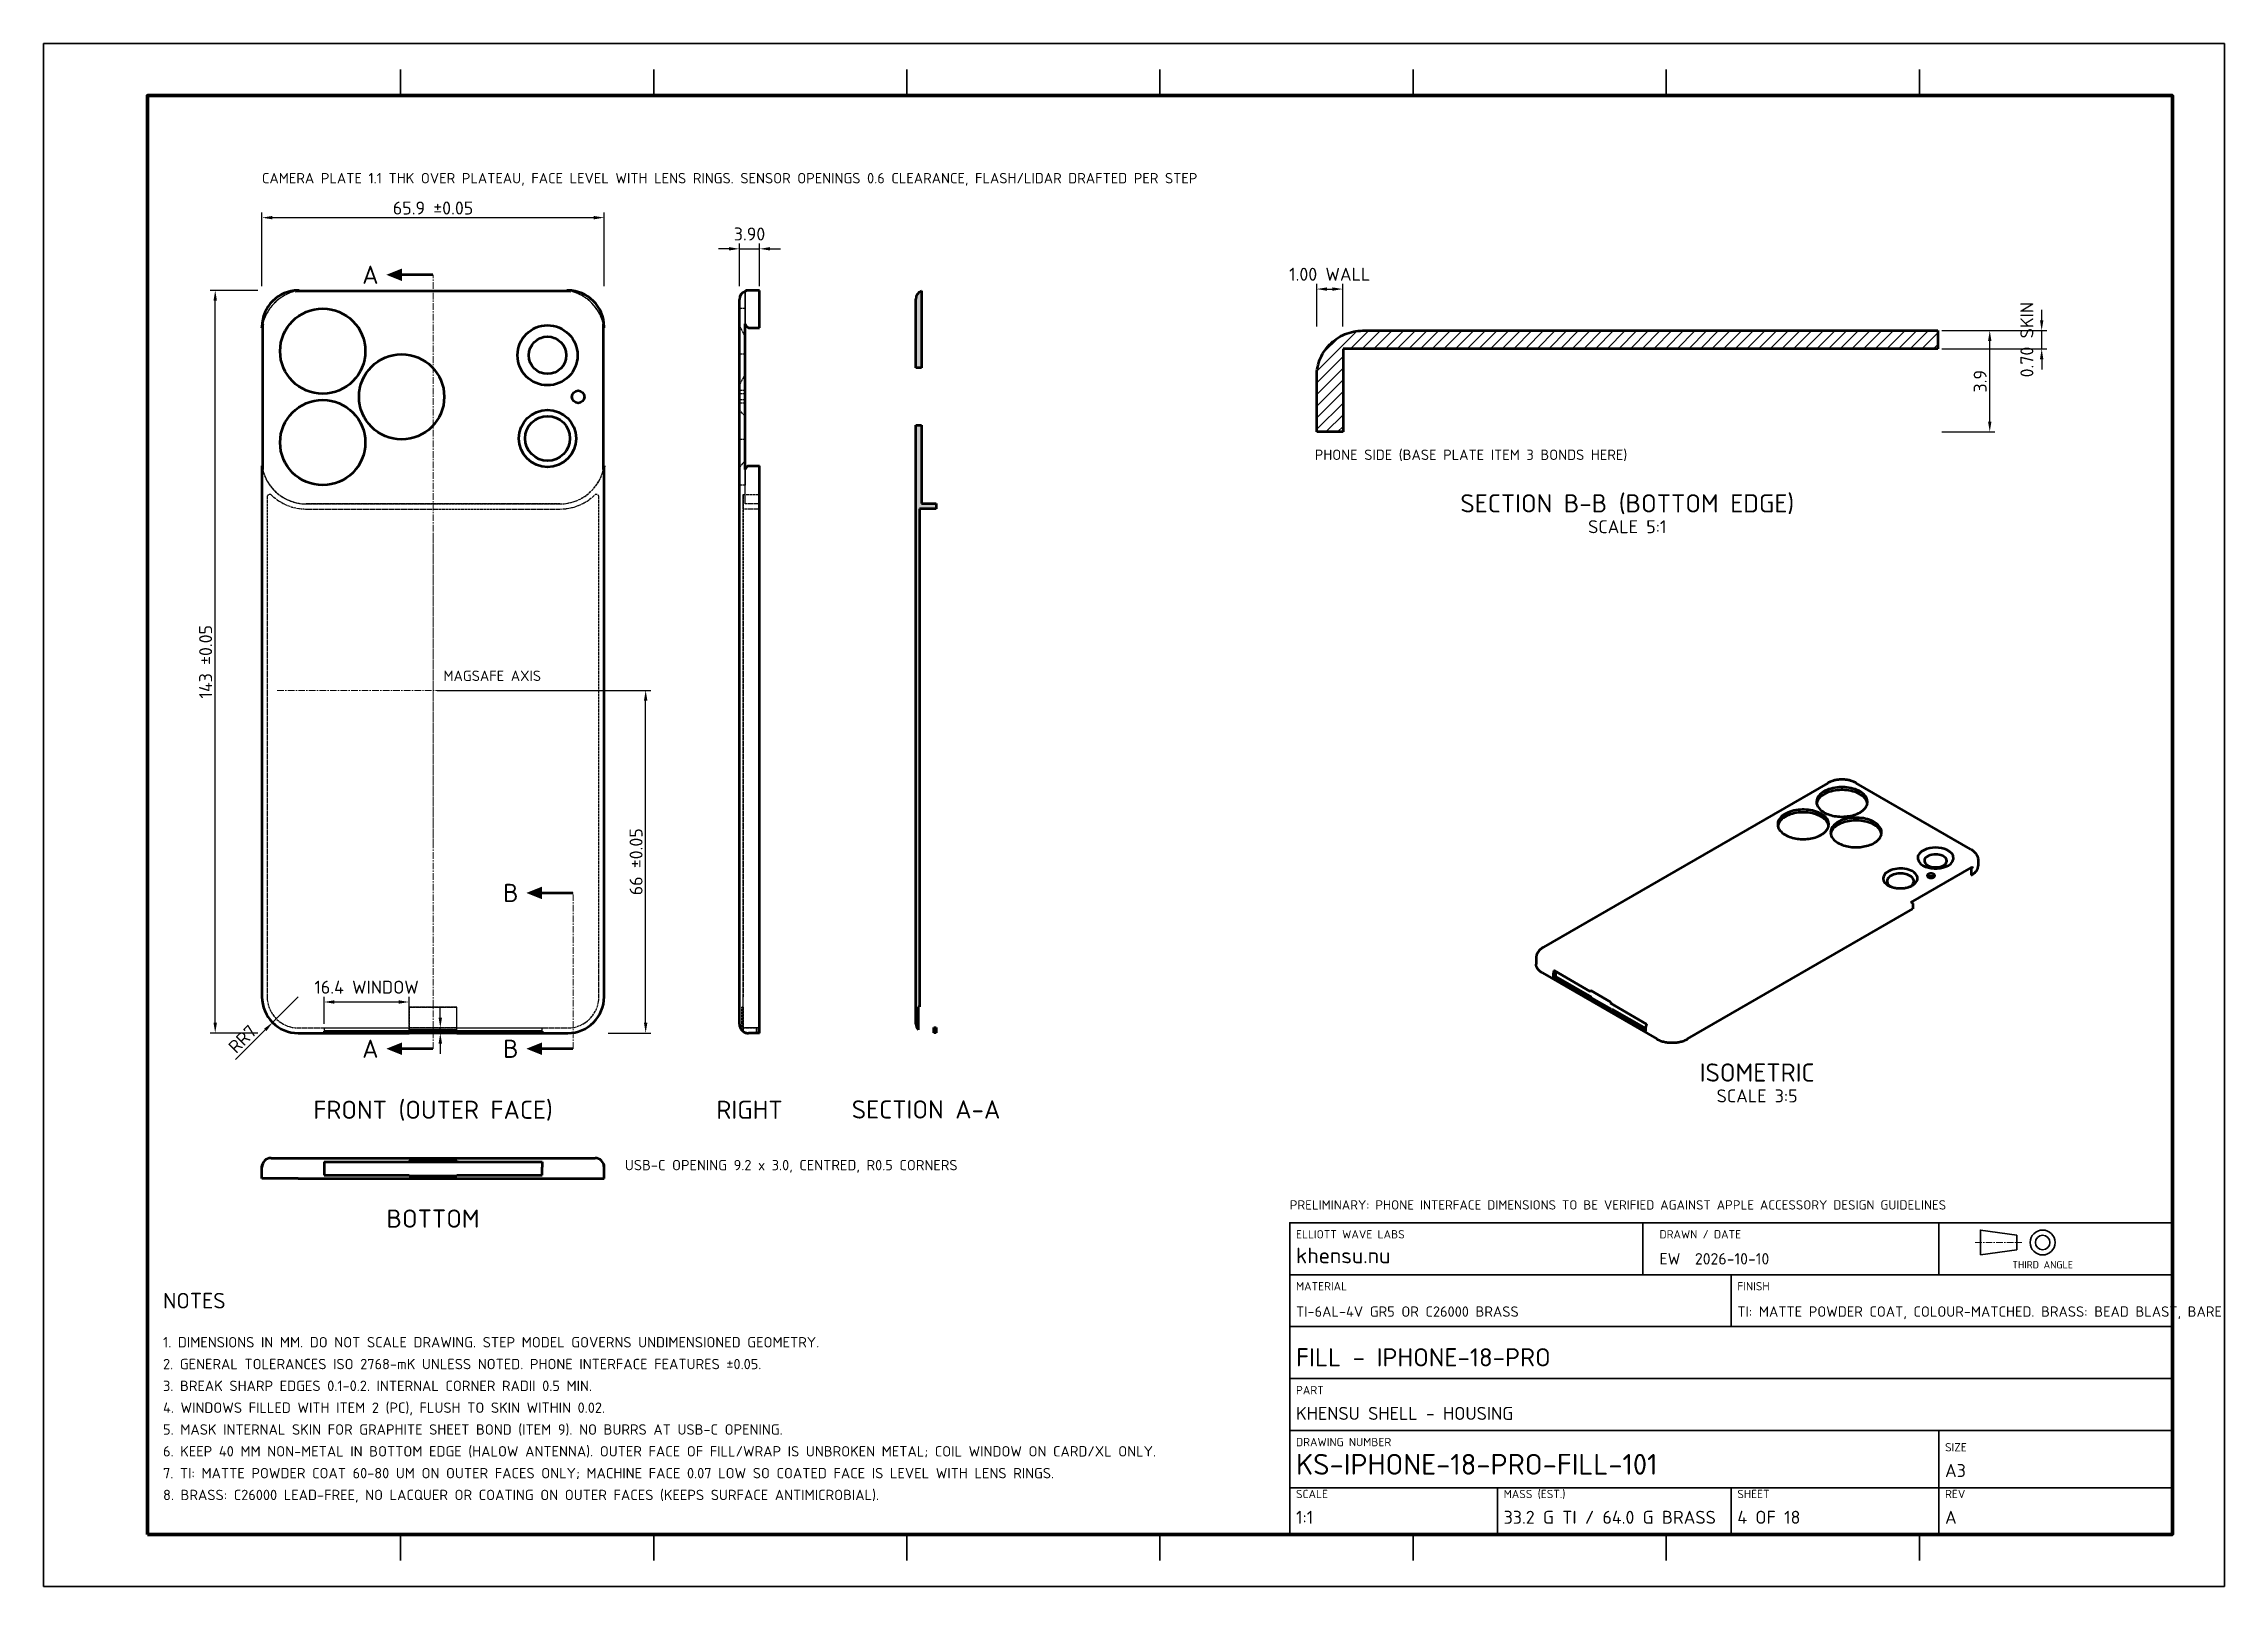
# Model space of a CAD drawing. Header units: millimetres. Extents: x 0 to 420, y 0 to 297.
import ezdxf
from ezdxf.enums import TextEntityAlignment as Align

# ---------------------------------------------------------------- set-up
doc = ezdxf.new("R2010")
doc.units = ezdxf.units.MM
doc.header["$LTSCALE"] = 0.4
doc.linetypes.add('CENTER', pattern=[5.08, 3.175, -0.635, 0.635, -0.635])
doc.linetypes.add('DASHED', pattern=[1.524, 1.27, -0.254])
for name, color, linetype, lineweight in [('BORDER', 7, 'CONTINUOUS', 70), ('CENTER', 1, 'CENTER', 18), ('DIM', 4, 'CONTINUOUS', 18), ('HATCH', 8, 'CONTINUOUS', 13), ('HIDDEN', 8, 'DASHED', 25), ('OUTLINE', 7, 'CONTINUOUS', 50), ('SECTION', 7, 'CONTINUOUS', 50), ('TEXT', 7, 'CONTINUOUS', 25), ('TITLE', 7, 'CONTINUOUS', 35)]:
    doc.layers.add(name, color=color, linetype=linetype, lineweight=lineweight)
doc.styles.add('KHENSU', font='isocpeur.ttf')
doc.dimstyles.new('KHENSU', dxfattribs={"dimtxt": 2.5, "dimasz": 2, "dimexe": 1, "dimexo": 0.8, "dimgap": 0.6, "dimtad": 1, "dimdsep": 46, "dimtxsty": 'KHENSU', "dimcen": -1.5, "dimclrd": 4, "dimclre": 4, "dimclrt": 7, "dimazin": 3, "dimtfac": 1, "dimtmove": 2, "dimatfit": 3})

msp = doc.modelspace()

# ---------------------------------------------------------------- texts
at = {"layer": 'TEXT', "style": 'KHENSU'}
for s, height, p in [('CAMERA PLATE 1.1 THK OVER PLATEAU, FACE LEVEL WITH LENS RINGS. SENSOR OPENINGS 0.6 CLEARANCE, FLASH/LIDAR DRAFTED PER STEP', 2, (42.05, 269.5)), ('PHONE SIDE (BASE PLATE ITEM 3 BONDS HERE)', 2, (244.811, 216.25)), ('MAGSAFE AXIS', 2, (77, 173.7)), ('USB-C OPENING 9.2 x 3.0, CENTRED, R0.5 CORNERS', 2, (111.95, 79.5)), ('khensu.nu', 3, (241.2, 61.3)), ('EW  2026-10-10', 2.2, (311.2, 61.3)), ('NOTES', 3, (23, 52.6)), ('TI-6AL-4V GR5 OR C26000 BRASS', 2, (241.2, 51.3)), ('TI: MATTE POWDER COAT, COLOUR-MATCHED. BRASS: BEAD BLAST, BARE', 2, (326.2, 51.3)), ('1. DIMENSIONS IN MM. DO NOT SCALE DRAWING. STEP MODEL GOVERNS UNDIMENSIONED GEOMETRY.', 2, (23, 45.4)), ('2. GENERAL TOLERANCES ISO 2768-mK UNLESS NOTED. PHONE INTERFACE FEATURES %%p0.05.', 2, (23, 41.2)), ('FILL - IPHONE-18-PRO', 3.5, (241.2, 41.3)), ('3. BREAK SHARP EDGES 0.1-0.2. INTERNAL CORNER RADII 0.5 MIN.', 2, (23, 37)), ('4. WINDOWS FILLED WITH ITEM 2 (PC), FLUSH TO SKIN WITHIN 0.02.', 2, (23, 32.8)), ('KHENSU SHELL - HOUSING', 2.5, (241.2, 31.3)), ('5. MASK INTERNAL SKIN FOR GRAPHITE SHEET BOND (ITEM 9). NO BURRS AT USB-C OPENING.', 2, (23, 28.6)), ('6. KEEP 40 MM NON-METAL IN BOTTOM EDGE (HALOW ANTENNA). OUTER FACE OF FILL/WRAP IS UNBROKEN METAL; COIL WINDOW ON CARD/XL ONLY.', 2, (23, 24.4)), ('KS-IPHONE-18-PRO-FILL-101', 4, (241.2, 20.3)), ('7. TI: MATTE POWDER COAT 60-80 UM ON OUTER FACES ONLY; MACHINE FACE 0.07 LOW SO COATED FACE IS LEVEL WITH LENS RINGS.', 2, (23, 20.2)), ('A3', 2.5, (366.2, 20.3)), ('8. BRASS: C26000 LEAD-FREE, NO LACQUER OR COATING ON OUTER FACES (KEEPS SURFACE ANTIMICROBIAL).', 2, (23, 16)), ('1:1', 2.5, (241.2, 11.3)), ('33.2 G TI / 64.0 G BRASS', 2.5, (281.2, 11.3)), ('4 OF 18', 2.5, (326.2, 11.3)), ('A', 2.5, (366.2, 11.3))]:
    msp.add_text(s, height=height, dxfattribs=at).set_placement(p, align=Align.BOTTOM_LEFT)
for s, p in [('A', (64.5, 252.5)), ('B', (91.475, 133.5)), ('A', (64.5, 103.5)), ('B', (91.475, 103.5))]:
    msp.add_text(s, height=3.5, dxfattribs=at).set_placement(p, align=Align.MIDDLE_RIGHT)
for s, height, p in [('SECTION B-B (BOTTOM EDGE)', 3.5, (305, 210.25)), ('SCALE 5:1', 2.5, (305, 205.25)), ('ISOMETRIC', 3.5, (330, 100.672)), ('FRONT (OUTER FACE)', 3.5, (75, 93.5)), ('RIGHT', 3.5, (135.95, 93.5)), ('SECTION A-A', 3.5, (169.95, 93.563)), ('SCALE 3:5', 2.5, (330, 95.672)), ('BOTTOM', 3.5, (75, 72.55))]:
    msp.add_text(s, height=height, dxfattribs=at).set_placement(p, align=Align.TOP_CENTER)
at = {"layer": 'TITLE', "style": 'KHENSU'}
for s, height, p in [('PRELIMINARY: PHONE INTERFACE DIMENSIONS TO BE VERIFIED AGAINST APPLE ACCESSORY DESIGN GUIDELINES', 1.8, (240, 72)), ('ELLIOTT WAVE LABS', 1.6, (241.2, 66.5)), ('DRAWN / DATE', 1.6, (311.2, 66.5)), ('MATERIAL', 1.6, (241.2, 56.5)), ('FINISH', 1.6, (326.2, 56.5)), ('PART', 1.6, (241.2, 36.5)), ('DRAWING NUMBER', 1.6, (241.2, 26.5)), ('SIZE', 1.6, (366.2, 25.5)), ('SCALE', 1.6, (241.2, 16.5)), ('MASS (EST.)', 1.6, (281.2, 16.5)), ('SHEET', 1.6, (326.2, 16.5)), ('REV', 1.6, (366.2, 16.5))]:
    msp.add_text(s, height=height, dxfattribs=at).set_placement(p, align=Align.BOTTOM_LEFT)
msp.add_text('THIRD ANGLE', height=1.4, dxfattribs=at).set_placement((385, 60.8), align=Align.BOTTOM_CENTER)

# ---------------------------------------------------------------- dimensions: what is measured, and where the dimension line sits
at = {"layer": 'DIM'}
for base, p1, p2, text, override in [((42.05, 263.5), (42.05, 249.5), (107.95, 249.5), '<> %%p0.05', {"dimlfac": 1}), ((134, 257.5), (134, 249.5), (137.9, 249.5), '3.90', {"dimlfac": 1}), ((245.189, 249.75), (245.189, 241.75), (250.189, 241.75), '1.00 WALL', {"dimlfac": 0.2}), ((54, 112.5), (54, 107.5), (70.4, 107.5), '<> WINDOW', {"dimlfac": 1})]:
    msp.add_linear_dim(base=base, p1=p1, p2=p2, text=text, dimstyle='KHENSU', override=override, dxfattribs=at).render()
for base, p1, p2, text, override in [((33.05, 106.5), (42.05, 106.5), (42.05, 249.5), '<> %%p0.05', {"dimlfac": 1}), ((384.811, 238.25), (364.811, 238.25), (364.811, 241.75), '0.70 SKIN', {"dimlfac": 0.2}), ((115.95, 106.5), (107.95, 106.5), (75, 172.5), '<> %%p0.05', {"dimlfac": 1})]:
    msp.add_linear_dim(base=base, p1=p1, p2=p2, angle=90, text=text, dimstyle='KHENSU', override=override, dxfattribs=at).render()
for base, p1, p2, override in [((374.811, 222.25), (364.811, 222.25), (364.811, 241.75), {"dimlfac": 0.2}), ((76.4, 106.5), (70.4, 106.5), (70.4, 107.5), {"dimlfac": 1})]:
    msp.add_linear_dim(base=base, p1=p1, p2=p2, angle=90, dimstyle='KHENSU', override=override, dxfattribs=at).render()
msp.add_radius_dim(center=(49.05, 113.5), mpoint=(44.1, 108.55), text='R<>', dimstyle='KHENSU', override={"dimlfac": 1}, dxfattribs=at).render()

# ---------------------------------------------------------------- hatches: boundary and pattern name
at = {"layer": 'HATCH'}
h = msp.add_hatch(color=8, dxfattribs=at)
h.dxf.hatch_style = 1
h.paths.add_polyline_path([(168, 234.599), (168, 234.766), (168, 234.934), (168, 235.102), (168, 235.27), (168, 235.438), (168, 235.606), (168, 235.774), (168, 235.942), (168, 236.11), (168, 236.278), (168, 236.446), (168, 236.614), (168, 236.782), (168, 236.949), (168, 237.117), (168, 237.285), (168, 237.453), (168, 237.621), (168, 237.789), (168, 237.957), (168, 238.125), (168, 238.293), (168, 238.461), (168, 238.629), (168, 238.797), (168, 238.964), (168, 239.132), (168, 239.3), (168, 239.468), (168, 239.636), (168, 239.804), (168, 239.972), (168, 240.14), (168, 240.308), (168, 240.476), (168, 240.644), (168, 240.812), (168, 240.98), (168, 241.147), (168, 241.315), (168, 241.483), (168, 241.651), (168, 241.819), (168, 241.987), (168, 242.155), (168, 242.323), (168, 242.491), (168, 242.659), (168, 242.827), (168, 242.995), (168, 243.163), (168, 243.33), (168, 243.498), (168, 243.666), (168, 243.834), (168, 244.002), (168, 244.17), (168, 244.338), (168, 244.506), (168, 244.674), (168, 244.842), (168, 245.01), (168, 245.178), (168, 245.346), (168, 245.513), (168, 245.681), (168, 245.849), (168, 246.017), (168, 246.185), (168, 246.353), (168, 246.521), (168, 246.689), (168, 246.857), (168, 247.025), (168, 247.193), (168, 247.361), (168, 247.529), (168, 247.696), (168.001, 247.864), (168.014, 248.032), (168.044, 248.197), (168.088, 248.359), (168.149, 248.515), (168.224, 248.666), (168.312, 248.808), (168.415, 248.941), (168.529, 249.064), (168.654, 249.175), (168.79, 249.274), (168.935, 249.36), (169.087, 249.431), (169.1, 249.283), (169.1, 249.115), (169.1, 248.947), (169.1, 248.779), (169.1, 248.611), (169.1, 248.444), (169.1, 248.276), (169.1, 248.108), (169.1, 247.94), (169.1, 247.772), (169.1, 247.604), (169.1, 247.436), (169.1, 247.268), (169.1, 247.1), (169.1, 246.932), (169.1, 246.764), (169.1, 246.596), (169.1, 246.429), (169.1, 246.261), (169.1, 246.093), (169.1, 245.925), (169.1, 245.757), (169.1, 245.589), (169.1, 245.421), (169.1, 245.253), (169.1, 245.085), (169.1, 244.917), (169.1, 244.749), (169.1, 244.581), (169.1, 244.413), (169.1, 244.246), (169.1, 244.078), (169.1, 243.91), (169.1, 243.742), (169.1, 243.574), (169.1, 243.406), (169.1, 243.238), (169.1, 243.07), (169.1, 242.902), (169.1, 242.734), (169.1, 242.566), (169.1, 242.398), (169.1, 242.23), (169.1, 242.063), (169.1, 241.895), (169.1, 241.727), (169.1, 241.559), (169.1, 241.391), (169.1, 241.223), (169.1, 241.055), (169.1, 240.887), (169.1, 240.719), (169.1, 240.551), (169.1, 240.383), (169.1, 240.215), (169.1, 240.047), (169.1, 239.88), (169.1, 239.712), (169.1, 239.544), (169.1, 239.376), (169.1, 239.208), (169.1, 239.04), (169.1, 238.872), (169.1, 238.704), (169.1, 238.536), (169.1, 238.368), (169.1, 238.2), (169.1, 238.032), (169.1, 237.864), (169.1, 237.697), (169.1, 237.529), (169.1, 237.361), (169.1, 237.193), (169.1, 237.025), (169.1, 236.857), (169.1, 236.689), (169.1, 236.521), (169.1, 236.353), (169.1, 236.185), (169.1, 236.017), (169.1, 235.849), (169.1, 235.682), (169.1, 235.514), (169.1, 235.346), (169.1, 235.178), (169.1, 235.01), (169.1, 234.842), (169.1, 234.674), (169.008, 234.599), (168.84, 234.599), (168.672, 234.599), (168.504, 234.599), (168.336, 234.599), (168.168, 234.599), (168, 234.599)])
h = msp.add_hatch(dxfattribs=at)
h.set_pattern_fill('ANSI31', color=8, scale=0.5)
h.paths.add_polyline_path([(364.811, 241.75), (364.811, 240.913), (364.811, 240.076), (364.811, 239.24), (364.811, 238.403), (364.128, 238.25), (363.291, 238.25), (362.454, 238.25), (361.617, 238.25), (360.781, 238.25), (359.944, 238.25), (359.107, 238.25), (358.27, 238.25), (357.434, 238.25), (356.597, 238.25), (355.76, 238.25), (354.923, 238.25), (354.087, 238.25), (353.25, 238.25), (352.413, 238.25), (351.576, 238.25), (350.739, 238.25), (349.903, 238.25), (349.066, 238.25), (348.229, 238.25), (347.392, 238.25), (346.556, 238.25), (345.719, 238.25), (344.882, 238.25), (344.045, 238.25), (343.209, 238.25), (342.372, 238.25), (341.535, 238.25), (340.698, 238.25), (339.862, 238.25), (339.025, 238.25), (338.188, 238.25), (337.351, 238.25), (336.515, 238.25), (335.678, 238.25), (334.841, 238.25), (334.004, 238.25), (333.168, 238.25), (332.331, 238.25), (331.494, 238.25), (330.657, 238.25), (329.821, 238.25), (328.984, 238.25), (328.147, 238.25), (327.31, 238.25), (326.474, 238.25), (325.637, 238.25), (324.8, 238.25), (323.963, 238.25), (323.127, 238.25), (322.29, 238.25), (321.453, 238.25), (320.616, 238.25), (319.779, 238.25), (318.943, 238.25), (318.106, 238.25), (317.269, 238.25), (316.432, 238.25), (315.596, 238.25), (314.759, 238.25), (313.922, 238.25), (313.085, 238.25), (312.249, 238.25), (311.412, 238.25), (310.575, 238.25), (309.738, 238.25), (308.902, 238.25), (308.065, 238.25), (307.228, 238.25), (306.391, 238.25), (305.555, 238.25), (304.718, 238.25), (303.881, 238.25), (303.044, 238.25), (302.208, 238.25), (301.371, 238.25), (300.534, 238.25), (299.697, 238.25), (298.861, 238.25), (298.024, 238.25), (297.187, 238.25), (296.35, 238.25), (295.514, 238.25), (294.677, 238.25), (293.84, 238.25), (293.003, 238.25), (292.167, 238.25), (291.33, 238.25), (290.493, 238.25), (289.656, 238.25), (288.82, 238.25), (287.983, 238.25), (287.146, 238.25), (286.309, 238.25), (285.472, 238.25), (284.636, 238.25), (283.799, 238.25), (282.962, 238.25), (282.125, 238.25), (281.289, 238.25), (280.452, 238.25), (279.615, 238.25), (278.778, 238.25), (277.942, 238.25), (277.105, 238.25), (276.268, 238.25), (275.431, 238.25), (274.595, 238.25), (273.758, 238.25), (272.921, 238.25), (272.084, 238.25), (271.248, 238.25), (270.411, 238.25), (269.574, 238.25), (268.737, 238.25), (267.901, 238.25), (267.064, 238.25), (266.227, 238.25), (265.39, 238.25), (264.554, 238.25), (263.717, 238.25), (262.88, 238.25), (262.043, 238.25), (261.207, 238.25), (260.37, 238.25), (259.533, 238.25), (258.696, 238.25), (257.86, 238.25), (257.023, 238.25), (256.186, 238.25), (255.349, 238.25), (254.512, 238.25), (253.676, 238.25), (252.839, 238.25), (252.002, 238.25), (251.165, 238.25), (250.329, 238.25), (250.252, 237.49), (250.252, 236.653), (250.252, 235.816), (250.252, 234.979), (250.252, 234.143), (250.252, 233.306), (250.252, 232.469), (250.252, 231.632), (250.252, 230.796), (250.252, 229.959), (250.252, 229.122), (250.252, 228.285), (250.252, 227.449), (250.252, 226.612), (250.252, 225.775), (250.252, 224.938), (250.252, 224.101), (250.252, 223.265), (250.252, 222.428), (249.594, 222.25), (248.757, 222.25), (247.92, 222.25), (247.083, 222.25), (246.247, 222.25), (245.41, 222.25), (245.189, 222.866), (245.189, 223.702), (245.189, 224.539), (245.189, 225.376), (245.189, 226.213), (245.189, 227.049), (245.189, 227.886), (245.189, 228.723), (245.189, 229.56), (245.189, 230.396), (245.189, 231.233), (245.189, 232.07), (245.189, 232.907), (245.223, 233.742), (245.337, 234.571), (245.53, 235.385), (245.8, 236.176), (246.145, 236.938), (246.562, 237.664), (247.046, 238.346), (247.592, 238.979), (248.196, 239.558), (248.853, 240.076), (249.555, 240.531), (250.297, 240.917), (251.071, 241.233), (251.872, 241.475), (252.692, 241.642), (253.523, 241.732), (254.36, 241.75), (255.196, 241.75), (256.033, 241.75), (256.87, 241.75), (257.707, 241.75), (258.543, 241.75), (259.38, 241.75), (260.217, 241.75), (261.054, 241.75), (261.89, 241.75), (262.727, 241.75), (263.564, 241.75), (264.401, 241.75), (265.237, 241.75), (266.074, 241.75), (266.911, 241.75), (267.748, 241.75), (268.584, 241.75), (269.421, 241.75), (270.258, 241.75), (271.095, 241.75), (271.931, 241.75), (272.768, 241.75), (273.605, 241.75), (274.442, 241.75), (275.278, 241.75), (276.115, 241.75), (276.952, 241.75), (277.789, 241.75), (278.625, 241.75), (279.462, 241.75), (280.299, 241.75), (281.136, 241.75), (281.972, 241.75), (282.809, 241.75), (283.646, 241.75), (284.483, 241.75), (285.32, 241.75), (286.156, 241.75), (286.993, 241.75), (287.83, 241.75), (288.667, 241.75), (289.503, 241.75), (290.34, 241.75), (291.177, 241.75), (292.014, 241.75), (292.85, 241.75), (293.687, 241.75), (294.524, 241.75), (295.361, 241.75), (296.197, 241.75), (297.034, 241.75), (297.871, 241.75), (298.708, 241.75), (299.544, 241.75), (300.381, 241.75), (301.218, 241.75), (302.055, 241.75), (302.891, 241.75), (303.728, 241.75), (304.565, 241.75), (305.402, 241.75), (306.238, 241.75), (307.075, 241.75), (307.912, 241.75), (308.749, 241.75), (309.585, 241.75), (310.422, 241.75), (311.259, 241.75), (312.096, 241.75), (312.932, 241.75), (313.769, 241.75), (314.606, 241.75), (315.443, 241.75), (316.279, 241.75), (317.116, 241.75), (317.953, 241.75), (318.79, 241.75), (319.627, 241.75), (320.463, 241.75), (321.3, 241.75), (322.137, 241.75), (322.974, 241.75), (323.81, 241.75), (324.647, 241.75), (325.484, 241.75), (326.321, 241.75), (327.157, 241.75), (327.994, 241.75), (328.831, 241.75), (329.668, 241.75), (330.504, 241.75), (331.341, 241.75), (332.178, 241.75), (333.015, 241.75), (333.851, 241.75), (334.688, 241.75), (335.525, 241.75), (336.362, 241.75), (337.198, 241.75), (338.035, 241.75), (338.872, 241.75), (339.709, 241.75), (340.545, 241.75), (341.382, 241.75), (342.219, 241.75), (343.056, 241.75), (343.892, 241.75), (344.729, 241.75), (345.566, 241.75), (346.403, 241.75), (347.239, 241.75), (348.076, 241.75), (348.913, 241.75), (349.75, 241.75), (350.587, 241.75), (351.423, 241.75), (352.26, 241.75), (353.097, 241.75), (353.934, 241.75), (354.77, 241.75), (355.607, 241.75), (356.444, 241.75), (357.281, 241.75), (358.117, 241.75), (358.954, 241.75), (359.791, 241.75), (360.628, 241.75), (361.464, 241.75), (362.301, 241.75), (363.138, 241.75), (363.975, 241.75), (364.811, 241.75)])
h = msp.add_hatch(color=8, dxfattribs=at)
h.dxf.hatch_style = 1
h.paths.add_polyline_path([(171.9, 207.463), (171.733, 207.463), (171.566, 207.463), (171.4, 207.463), (171.233, 207.463), (171.066, 207.463), (170.899, 207.463), (170.732, 207.463), (170.565, 207.463), (170.399, 207.463), (170.232, 207.463), (170.065, 207.463), (169.898, 207.463), (169.731, 207.463), (169.564, 207.463), (169.398, 207.463), (169.231, 207.463), (169.064, 207.463), (168.897, 207.463), (168.73, 207.463), (168.7, 207.327), (168.7, 207.16), (168.7, 206.993), (168.7, 206.826), (168.7, 206.66), (168.7, 206.493), (168.7, 206.326), (168.7, 206.159), (168.7, 205.992), (168.7, 205.825), (168.7, 205.659), (168.7, 205.492), (168.7, 205.325), (168.7, 205.158), (168.7, 204.991), (168.7, 204.825), (168.7, 204.658), (168.7, 204.491), (168.7, 204.324), (168.7, 204.157), (168.7, 203.99), (168.7, 203.824), (168.7, 203.657), (168.7, 203.49), (168.7, 203.323), (168.7, 203.156), (168.7, 202.989), (168.7, 202.823), (168.7, 202.656), (168.7, 202.489), (168.7, 202.322), (168.7, 202.155), (168.7, 201.988), (168.7, 201.822), (168.7, 201.655), (168.7, 201.488), (168.7, 201.321), (168.7, 201.154), (168.7, 200.988), (168.7, 200.821), (168.7, 200.654), (168.7, 200.487), (168.7, 200.32), (168.7, 200.153), (168.7, 199.987), (168.7, 199.82), (168.7, 199.653), (168.7, 199.486), (168.7, 199.319), (168.7, 199.152), (168.7, 198.986), (168.7, 198.819), (168.7, 198.652), (168.7, 198.485), (168.7, 198.318), (168.7, 198.152), (168.7, 197.985), (168.7, 197.818), (168.7, 197.651), (168.7, 197.484), (168.7, 197.317), (168.7, 197.151), (168.7, 196.984), (168.7, 196.817), (168.7, 196.65), (168.7, 196.483), (168.7, 196.316), (168.7, 196.15), (168.7, 195.983), (168.7, 195.816), (168.7, 195.649), (168.7, 195.482), (168.7, 195.315), (168.7, 195.149), (168.7, 194.982), (168.7, 194.815), (168.7, 194.648), (168.7, 194.481), (168.7, 194.315), (168.7, 194.148), (168.7, 193.981), (168.7, 193.814), (168.7, 193.647), (168.7, 193.48), (168.7, 193.314), (168.7, 193.147), (168.7, 192.98), (168.7, 192.813), (168.7, 192.646), (168.7, 192.479), (168.7, 192.313), (168.7, 192.146), (168.7, 191.979), (168.7, 191.812), (168.7, 191.645), (168.7, 191.478), (168.7, 191.312), (168.7, 191.145), (168.7, 190.978), (168.7, 190.811), (168.7, 190.644), (168.7, 190.478), (168.7, 190.311), (168.7, 190.144), (168.7, 189.977), (168.7, 189.81), (168.7, 189.643), (168.7, 189.477), (168.7, 189.31), (168.7, 189.143), (168.7, 188.976), (168.7, 188.809), (168.7, 188.642), (168.7, 188.476), (168.7, 188.309), (168.7, 188.142), (168.7, 187.975), (168.7, 187.808), (168.7, 187.642), (168.7, 187.475), (168.7, 187.308), (168.7, 187.141), (168.7, 186.974), (168.7, 186.807), (168.7, 186.641), (168.7, 186.474), (168.7, 186.307), (168.7, 186.14), (168.7, 185.973), (168.7, 185.806), (168.7, 185.64), (168.7, 185.473), (168.7, 185.306), (168.7, 185.139), (168.7, 184.972), (168.7, 184.805), (168.7, 184.639), (168.7, 184.472), (168.7, 184.305), (168.7, 184.138), (168.7, 183.971), (168.7, 183.805), (168.7, 183.638), (168.7, 183.471), (168.7, 183.304), (168.7, 183.137), (168.7, 182.97), (168.7, 182.804), (168.7, 182.637), (168.7, 182.47), (168.7, 182.303), (168.7, 182.136), (168.7, 181.969), (168.7, 181.803), (168.7, 181.636), (168.7, 181.469), (168.7, 181.302), (168.7, 181.135), (168.7, 180.968), (168.7, 180.802), (168.7, 180.635), (168.7, 180.468), (168.7, 180.301), (168.7, 180.134), (168.7, 179.968), (168.7, 179.801), (168.7, 179.634), (168.7, 179.467), (168.7, 179.3), (168.7, 179.133), (168.7, 178.967), (168.7, 178.8), (168.7, 178.633), (168.7, 178.466), (168.7, 178.299), (168.7, 178.132), (168.7, 177.966), (168.7, 177.799), (168.7, 177.632), (168.7, 177.465), (168.7, 177.298), (168.7, 177.132), (168.7, 176.965), (168.7, 176.798), (168.7, 176.631), (168.7, 176.464), (168.7, 176.297), (168.7, 176.131), (168.7, 175.964), (168.7, 175.797), (168.7, 175.63), (168.7, 175.463), (168.7, 175.296), (168.7, 175.13), (168.7, 174.963), (168.7, 174.796), (168.7, 174.629), (168.7, 174.462), (168.7, 174.295), (168.7, 174.129), (168.7, 173.962), (168.7, 173.795), (168.7, 173.628), (168.7, 173.461), (168.7, 173.295), (168.7, 173.128), (168.7, 172.961), (168.7, 172.794), (168.7, 172.627), (168.7, 172.46), (168.7, 172.294), (168.7, 172.127), (168.7, 171.96), (168.7, 171.793), (168.7, 171.626), (168.7, 171.459), (168.7, 171.293), (168.7, 171.126), (168.7, 170.959), (168.7, 170.792), (168.7, 170.625), (168.7, 170.458), (168.7, 170.292), (168.7, 170.125), (168.7, 169.958), (168.7, 169.791), (168.7, 169.624), (168.7, 169.458), (168.7, 169.291), (168.7, 169.124), (168.7, 168.957), (168.7, 168.79), (168.7, 168.623), (168.7, 168.457), (168.7, 168.29), (168.7, 168.123), (168.7, 167.956), (168.7, 167.789), (168.7, 167.622), (168.7, 167.456), (168.7, 167.289), (168.7, 167.122), (168.7, 166.955), (168.7, 166.788), (168.7, 166.622), (168.7, 166.455), (168.7, 166.288), (168.7, 166.121), (168.7, 165.954), (168.7, 165.787), (168.7, 165.621), (168.7, 165.454), (168.7, 165.287), (168.7, 165.12), (168.7, 164.953), (168.7, 164.786), (168.7, 164.62), (168.7, 164.453), (168.7, 164.286), (168.7, 164.119), (168.7, 163.952), (168.7, 163.785), (168.7, 163.619), (168.7, 163.452), (168.7, 163.285), (168.7, 163.118), (168.7, 162.951), (168.7, 162.785), (168.7, 162.618), (168.7, 162.451), (168.7, 162.284), (168.7, 162.117), (168.7, 161.95), (168.7, 161.784), (168.7, 161.617), (168.7, 161.45), (168.7, 161.283), (168.7, 161.116), (168.7, 160.949), (168.7, 160.783), (168.7, 160.616), (168.7, 160.449), (168.7, 160.282), (168.7, 160.115), (168.7, 159.948), (168.7, 159.782), (168.7, 159.615), (168.7, 159.448), (168.7, 159.281), (168.7, 159.114), (168.7, 158.948), (168.7, 158.781), (168.7, 158.614), (168.7, 158.447), (168.7, 158.28), (168.7, 158.113), (168.7, 157.947), (168.7, 157.78), (168.7, 157.613), (168.7, 157.446), (168.7, 157.279), (168.7, 157.112), (168.7, 156.946), (168.7, 156.779), (168.7, 156.612), (168.7, 156.445), (168.7, 156.278), (168.7, 156.112), (168.7, 155.945), (168.7, 155.778), (168.7, 155.611), (168.7, 155.444), (168.7, 155.277), (168.7, 155.111), (168.7, 154.944), (168.7, 154.777), (168.7, 154.61), (168.7, 154.443), (168.7, 154.276), (168.7, 154.11), (168.7, 153.943), (168.7, 153.776), (168.7, 153.609), (168.7, 153.442), (168.7, 153.275), (168.7, 153.109), (168.7, 152.942), (168.7, 152.775), (168.7, 152.608), (168.7, 152.441), (168.7, 152.275), (168.7, 152.108), (168.7, 151.941), (168.7, 151.774), (168.7, 151.607), (168.7, 151.44), (168.7, 151.274), (168.7, 151.107), (168.7, 150.94), (168.7, 150.773), (168.7, 150.606), (168.7, 150.439), (168.7, 150.273), (168.7, 150.106), (168.7, 149.939), (168.7, 149.772), (168.7, 149.605), (168.7, 149.438), (168.7, 149.272), (168.7, 149.105), (168.7, 148.938), (168.7, 148.771), (168.7, 148.604), (168.7, 148.438), (168.7, 148.271), (168.7, 148.104), (168.7, 147.937), (168.7, 147.77), (168.7, 147.603), (168.7, 147.437), (168.7, 147.27), (168.7, 147.103), (168.7, 146.936), (168.7, 146.769), (168.7, 146.602), (168.7, 146.436), (168.7, 146.269), (168.7, 146.102), (168.7, 145.935), (168.7, 145.768), (168.7, 145.602), (168.7, 145.435), (168.7, 145.268), (168.7, 145.101), (168.7, 144.934), (168.7, 144.767), (168.7, 144.601), (168.7, 144.434), (168.7, 144.267), (168.7, 144.1), (168.7, 143.933), (168.7, 143.766), (168.7, 143.6), (168.7, 143.433), (168.7, 143.266), (168.7, 143.099), (168.7, 142.932), (168.7, 142.765), (168.7, 142.599), (168.7, 142.432), (168.7, 142.265), (168.7, 142.098), (168.7, 141.931), (168.7, 141.765), (168.7, 141.598), (168.7, 141.431), (168.7, 141.264), (168.7, 141.097), (168.7, 140.93), (168.7, 140.764), (168.7, 140.597), (168.7, 140.43), (168.7, 140.263), (168.7, 140.096), (168.7, 139.929), (168.7, 139.763), (168.7, 139.596), (168.7, 139.429), (168.7, 139.262), (168.7, 139.095), (168.7, 138.928), (168.7, 138.762), (168.7, 138.595), (168.7, 138.428), (168.7, 138.261), (168.7, 138.094), (168.7, 137.928), (168.7, 137.761), (168.7, 137.594), (168.7, 137.427), (168.7, 137.26), (168.7, 137.093), (168.7, 136.927), (168.7, 136.76), (168.7, 136.593), (168.7, 136.426), (168.7, 136.259), (168.7, 136.092), (168.7, 135.926), (168.7, 135.759), (168.7, 135.592), (168.7, 135.425), (168.7, 135.258), (168.7, 135.092), (168.7, 134.925), (168.7, 134.758), (168.7, 134.591), (168.7, 134.424), (168.7, 134.257), (168.7, 134.091), (168.7, 133.924), (168.7, 133.757), (168.7, 133.59), (168.7, 133.423), (168.7, 133.256), (168.7, 133.09), (168.7, 132.923), (168.7, 132.756), (168.7, 132.589), (168.7, 132.422), (168.7, 132.255), (168.7, 132.089), (168.7, 131.922), (168.7, 131.755), (168.7, 131.588), (168.7, 131.421), (168.7, 131.255), (168.7, 131.088), (168.7, 130.921), (168.7, 130.754), (168.7, 130.587), (168.7, 130.42), (168.7, 130.254), (168.7, 130.087), (168.7, 129.92), (168.7, 129.753), (168.7, 129.586), (168.7, 129.419), (168.7, 129.253), (168.7, 129.086), (168.7, 128.919), (168.7, 128.752), (168.7, 128.585), (168.7, 128.418), (168.7, 128.252), (168.7, 128.085), (168.7, 127.918), (168.7, 127.751), (168.7, 127.584), (168.7, 127.418), (168.7, 127.251), (168.7, 127.084), (168.7, 126.917), (168.7, 126.75), (168.7, 126.583), (168.7, 126.417), (168.7, 126.25), (168.7, 126.083), (168.7, 125.916), (168.7, 125.749), (168.7, 125.582), (168.7, 125.416), (168.7, 125.249), (168.7, 125.082), (168.7, 124.915), (168.7, 124.748), (168.7, 124.582), (168.7, 124.415), (168.7, 124.248), (168.7, 124.081), (168.7, 123.914), (168.7, 123.747), (168.7, 123.581), (168.7, 123.414), (168.7, 123.247), (168.7, 123.08), (168.7, 122.913), (168.7, 122.746), (168.7, 122.58), (168.7, 122.413), (168.7, 122.246), (168.7, 122.079), (168.7, 121.912), (168.7, 121.745), (168.7, 121.579), (168.7, 121.412), (168.7, 121.245), (168.7, 121.078), (168.7, 120.911), (168.7, 120.745), (168.7, 120.578), (168.7, 120.411), (168.7, 120.244), (168.7, 120.077), (168.7, 119.91), (168.7, 119.744), (168.7, 119.577), (168.7, 119.41), (168.7, 119.243), (168.7, 119.076), (168.7, 118.909), (168.7, 118.743), (168.7, 118.576), (168.7, 118.409), (168.7, 118.242), (168.7, 118.075), (168.7, 117.908), (168.7, 117.742), (168.7, 117.575), (168.7, 117.408), (168.7, 117.241), (168.7, 117.074), (168.7, 116.908), (168.7, 116.741), (168.7, 116.574), (168.7, 116.407), (168.7, 116.24), (168.7, 116.073), (168.7, 115.907), (168.7, 115.74), (168.7, 115.573), (168.7, 115.406), (168.7, 115.239), (168.7, 115.072), (168.7, 114.906), (168.7, 114.739), (168.7, 114.572), (168.7, 114.405), (168.7, 114.238), (168.7, 114.072), (168.7, 113.905), (168.7, 113.738), (168.7, 113.571), (168.7, 113.404), (168.7, 113.237), (168.7, 113.071), (168.7, 112.904), (168.7, 112.737), (168.7, 112.57), (168.7, 112.403), (168.7, 112.236), (168.7, 112.07), (168.7, 111.903), (168.7, 111.736), (168.7, 111.569), (168.539, 111.563), (168.45, 111.485), (168.45, 111.319), (168.45, 111.152), (168.45, 110.985), (168.45, 110.818), (168.45, 110.651), (168.45, 110.485), (168.45, 110.318), (168.45, 110.151), (168.45, 109.984), (168.45, 109.817), (168.45, 109.65), (168.45, 109.484), (168.45, 109.317), (168.45, 109.15), (168.45, 108.983), (168.45, 108.816), (168.45, 108.649), (168.45, 108.483), (168.45, 108.316), (168.45, 108.149), (168.45, 107.982), (168.45, 107.815), (168.45, 107.648), (168.45, 107.482), (168.45, 107.315), (168.45, 107.148), (168.346, 107.272), (168.253, 107.41), (168.174, 107.557), (168.109, 107.71), (168.058, 107.869), (168.023, 108.032), (168.004, 108.198), (168, 108.365), (168, 108.531), (168, 108.698), (168, 108.865), (168, 109.032), (168, 109.199), (168, 109.366), (168, 109.532), (168, 109.699), (168, 109.866), (168, 110.033), (168, 110.2), (168, 110.367), (168, 110.533), (168, 110.7), (168, 110.867), (168, 111.034), (168, 111.201), (168, 111.367), (168, 111.534), (168, 111.701), (168, 111.868), (168, 112.035), (168, 112.202), (168, 112.368), (168, 112.535), (168, 112.702), (168, 112.869), (168, 113.036), (168, 113.203), (168, 113.369), (168, 113.536), (168, 113.703), (168, 113.87), (168, 114.037), (168, 114.204), (168, 114.37), (168, 114.537), (168, 114.704), (168, 114.871), (168, 115.038), (168, 115.204), (168, 115.371), (168, 115.538), (168, 115.705), (168, 115.872), (168, 116.039), (168, 116.205), (168, 116.372), (168, 116.539), (168, 116.706), (168, 116.873), (168, 117.04), (168, 117.206), (168, 117.373), (168, 117.54), (168, 117.707), (168, 117.874), (168, 118.04), (168, 118.207), (168, 118.374), (168, 118.541), (168, 118.708), (168, 118.875), (168, 119.041), (168, 119.208), (168, 119.375), (168, 119.542), (168, 119.709), (168, 119.876), (168, 120.042), (168, 120.209), (168, 120.376), (168, 120.543), (168, 120.71), (168, 120.877), (168, 121.043), (168, 121.21), (168, 121.377), (168, 121.544), (168, 121.711), (168, 121.877), (168, 122.044), (168, 122.211), (168, 122.378), (168, 122.545), (168, 122.712), (168, 122.878), (168, 123.045), (168, 123.212), (168, 123.379), (168, 123.546), (168, 123.713), (168, 123.879), (168, 124.046), (168, 124.213), (168, 124.38), (168, 124.547), (168, 124.714), (168, 124.88), (168, 125.047), (168, 125.214), (168, 125.381), (168, 125.548), (168, 125.714), (168, 125.881), (168, 126.048), (168, 126.215), (168, 126.382), (168, 126.549), (168, 126.715), (168, 126.882), (168, 127.049), (168, 127.216), (168, 127.383), (168, 127.55), (168, 127.716), (168, 127.883), (168, 128.05), (168, 128.217), (168, 128.384), (168, 128.55), (168, 128.717), (168, 128.884), (168, 129.051), (168, 129.218), (168, 129.385), (168, 129.551), (168, 129.718), (168, 129.885), (168, 130.052), (168, 130.219), (168, 130.386), (168, 130.552), (168, 130.719), (168, 130.886), (168, 131.053), (168, 131.22), (168, 131.387), (168, 131.553), (168, 131.72), (168, 131.887), (168, 132.054), (168, 132.221), (168, 132.387), (168, 132.554), (168, 132.721), (168, 132.888), (168, 133.055), (168, 133.222), (168, 133.388), (168, 133.555), (168, 133.722), (168, 133.889), (168, 134.056), (168, 134.223), (168, 134.389), (168, 134.556), (168, 134.723), (168, 134.89), (168, 135.057), (168, 135.224), (168, 135.39), (168, 135.557), (168, 135.724), (168, 135.891), (168, 136.058), (168, 136.224), (168, 136.391), (168, 136.558), (168, 136.725), (168, 136.892), (168, 137.059), (168, 137.225), (168, 137.392), (168, 137.559), (168, 137.726), (168, 137.893), (168, 138.06), (168, 138.226), (168, 138.393), (168, 138.56), (168, 138.727), (168, 138.894), (168, 139.06), (168, 139.227), (168, 139.394), (168, 139.561), (168, 139.728), (168, 139.895), (168, 140.061), (168, 140.228), (168, 140.395), (168, 140.562), (168, 140.729), (168, 140.896), (168, 141.062), (168, 141.229), (168, 141.396), (168, 141.563), (168, 141.73), (168, 141.897), (168, 142.063), (168, 142.23), (168, 142.397), (168, 142.564), (168, 142.731), (168, 142.897), (168, 143.064), (168, 143.231), (168, 143.398), (168, 143.565), (168, 143.732), (168, 143.898), (168, 144.065), (168, 144.232), (168, 144.399), (168, 144.566), (168, 144.733), (168, 144.899), (168, 145.066), (168, 145.233), (168, 145.4), (168, 145.567), (168, 145.734), (168, 145.9), (168, 146.067), (168, 146.234), (168, 146.401), (168, 146.568), (168, 146.734), (168, 146.901), (168, 147.068), (168, 147.235), (168, 147.402), (168, 147.569), (168, 147.735), (168, 147.902), (168, 148.069), (168, 148.236), (168, 148.403), (168, 148.57), (168, 148.736), (168, 148.903), (168, 149.07), (168, 149.237), (168, 149.404), (168, 149.57), (168, 149.737), (168, 149.904), (168, 150.071), (168, 150.238), (168, 150.405), (168, 150.571), (168, 150.738), (168, 150.905), (168, 151.072), (168, 151.239), (168, 151.406), (168, 151.572), (168, 151.739), (168, 151.906), (168, 152.073), (168, 152.24), (168, 152.407), (168, 152.573), (168, 152.74), (168, 152.907), (168, 153.074), (168, 153.241), (168, 153.407), (168, 153.574), (168, 153.741), (168, 153.908), (168, 154.075), (168, 154.242), (168, 154.408), (168, 154.575), (168, 154.742), (168, 154.909), (168, 155.076), (168, 155.243), (168, 155.409), (168, 155.576), (168, 155.743), (168, 155.91), (168, 156.077), (168, 156.244), (168, 156.41), (168, 156.577), (168, 156.744), (168, 156.911), (168, 157.078), (168, 157.244), (168, 157.411), (168, 157.578), (168, 157.745), (168, 157.912), (168, 158.079), (168, 158.245), (168, 158.412), (168, 158.579), (168, 158.746), (168, 158.913), (168, 159.08), (168, 159.246), (168, 159.413), (168, 159.58), (168, 159.747), (168, 159.914), (168, 160.08), (168, 160.247), (168, 160.414), (168, 160.581), (168, 160.748), (168, 160.915), (168, 161.081), (168, 161.248), (168, 161.415), (168, 161.582), (168, 161.749), (168, 161.916), (168, 162.082), (168, 162.249), (168, 162.416), (168, 162.583), (168, 162.75), (168, 162.917), (168, 163.083), (168, 163.25), (168, 163.417), (168, 163.584), (168, 163.751), (168, 163.917), (168, 164.084), (168, 164.251), (168, 164.418), (168, 164.585), (168, 164.752), (168, 164.918), (168, 165.085), (168, 165.252), (168, 165.419), (168, 165.586), (168, 165.753), (168, 165.919), (168, 166.086), (168, 166.253), (168, 166.42), (168, 166.587), (168, 166.754), (168, 166.92), (168, 167.087), (168, 167.254), (168, 167.421), (168, 167.588), (168, 167.754), (168, 167.921), (168, 168.088), (168, 168.255), (168, 168.422), (168, 168.589), (168, 168.755), (168, 168.922), (168, 169.089), (168, 169.256), (168, 169.423), (168, 169.59), (168, 169.756), (168, 169.923), (168, 170.09), (168, 170.257), (168, 170.424), (168, 170.59), (168, 170.757), (168, 170.924), (168, 171.091), (168, 171.258), (168, 171.425), (168, 171.591), (168, 171.758), (168, 171.925), (168, 172.092), (168, 172.259), (168, 172.426), (168, 172.592), (168, 172.759), (168, 172.926), (168, 173.093), (168, 173.26), (168, 173.427), (168, 173.593), (168, 173.76), (168, 173.927), (168, 174.094), (168, 174.261), (168, 174.427), (168, 174.594), (168, 174.761), (168, 174.928), (168, 175.095), (168, 175.262), (168, 175.428), (168, 175.595), (168, 175.762), (168, 175.929), (168, 176.096), (168, 176.263), (168, 176.429), (168, 176.596), (168, 176.763), (168, 176.93), (168, 177.097), (168, 177.264), (168, 177.43), (168, 177.597), (168, 177.764), (168, 177.931), (168, 178.098), (168, 178.264), (168, 178.431), (168, 178.598), (168, 178.765), (168, 178.932), (168, 179.099), (168, 179.265), (168, 179.432), (168, 179.599), (168, 179.766), (168, 179.933), (168, 180.1), (168, 180.266), (168, 180.433), (168, 180.6), (168, 180.767), (168, 180.934), (168, 181.1), (168, 181.267), (168, 181.434), (168, 181.601), (168, 181.768), (168, 181.935), (168, 182.101), (168, 182.268), (168, 182.435), (168, 182.602), (168, 182.769), (168, 182.936), (168, 183.102), (168, 183.269), (168, 183.436), (168, 183.603), (168, 183.77), (168, 183.937), (168, 184.103), (168, 184.27), (168, 184.437), (168, 184.604), (168, 184.771), (168, 184.937), (168, 185.104), (168, 185.271), (168, 185.438), (168, 185.605), (168, 185.772), (168, 185.938), (168, 186.105), (168, 186.272), (168, 186.439), (168, 186.606), (168, 186.773), (168, 186.939), (168, 187.106), (168, 187.273), (168, 187.44), (168, 187.607), (168, 187.773), (168, 187.94), (168, 188.107), (168, 188.274), (168, 188.441), (168, 188.608), (168, 188.774), (168, 188.941), (168, 189.108), (168, 189.275), (168, 189.442), (168, 189.609), (168, 189.775), (168, 189.942), (168, 190.109), (168, 190.276), (168, 190.443), (168, 190.61), (168, 190.776), (168, 190.943), (168, 191.11), (168, 191.277), (168, 191.444), (168, 191.61), (168, 191.777), (168, 191.944), (168, 192.111), (168, 192.278), (168, 192.445), (168, 192.611), (168, 192.778), (168, 192.945), (168, 193.112), (168, 193.279), (168, 193.446), (168, 193.612), (168, 193.779), (168, 193.946), (168, 194.113), (168, 194.28), (168, 194.447), (168, 194.613), (168, 194.78), (168, 194.947), (168, 195.114), (168, 195.281), (168, 195.447), (168, 195.614), (168, 195.781), (168, 195.948), (168, 196.115), (168, 196.282), (168, 196.448), (168, 196.615), (168, 196.782), (168, 196.949), (168, 197.116), (168, 197.283), (168, 197.449), (168, 197.616), (168, 197.783), (168, 197.95), (168, 198.117), (168, 198.283), (168, 198.45), (168, 198.617), (168, 198.784), (168, 198.951), (168, 199.118), (168, 199.284), (168, 199.451), (168, 199.618), (168, 199.785), (168, 199.952), (168, 200.119), (168, 200.285), (168, 200.452), (168, 200.619), (168, 200.786), (168, 200.953), (168, 201.12), (168, 201.286), (168, 201.453), (168, 201.62), (168, 201.787), (168, 201.954), (168, 202.12), (168, 202.287), (168, 202.454), (168, 202.621), (168, 202.788), (168, 202.955), (168, 203.121), (168, 203.288), (168, 203.455), (168, 203.622), (168, 203.789), (168, 203.956), (168, 204.122), (168, 204.289), (168, 204.456), (168, 204.623), (168, 204.79), (168, 204.957), (168, 205.123), (168, 205.29), (168, 205.457), (168, 205.624), (168, 205.791), (168, 205.957), (168, 206.124), (168, 206.291), (168, 206.458), (168, 206.625), (168, 206.792), (168, 206.958), (168, 207.125), (168, 207.292), (168, 207.459), (168, 207.626), (168, 207.793), (168, 207.959), (168, 208.126), (168, 208.293), (168, 208.46), (168, 208.627), (168, 208.793), (168, 208.96), (168, 209.127), (168, 209.294), (168, 209.461), (168, 209.628), (168, 209.794), (168, 209.961), (168, 210.128), (168, 210.295), (168, 210.462), (168, 210.629), (168, 210.795), (168, 210.962), (168, 211.129), (168, 211.296), (168, 211.463), (168, 211.63), (168, 211.796), (168, 211.963), (168, 212.13), (168, 212.297), (168, 212.464), (168, 212.63), (168, 212.797), (168, 212.964), (168, 213.131), (168, 213.298), (168, 213.465), (168, 213.631), (168, 213.798), (168, 213.965), (168, 214.132), (168, 214.299), (168, 214.466), (168, 214.632), (168, 214.799), (168, 214.966), (168, 215.133), (168, 215.3), (168, 215.467), (168, 215.633), (168, 215.8), (168, 215.967), (168, 216.134), (168, 216.301), (168, 216.467), (168, 216.634), (168, 216.801), (168, 216.968), (168, 217.135), (168, 217.302), (168, 217.468), (168, 217.635), (168, 217.802), (168, 217.969), (168, 218.136), (168, 218.303), (168, 218.469), (168, 218.636), (168, 218.803), (168, 218.97), (168, 219.137), (168, 219.303), (168, 219.47), (168, 219.637), (168, 219.804), (168, 219.971), (168, 220.138), (168, 220.304), (168, 220.471), (168, 220.638), (168, 220.805), (168, 220.972), (168, 221.139), (168, 221.305), (168, 221.472), (168, 221.639), (168, 221.806), (168, 221.973), (168, 222.14), (168, 222.306), (168, 222.473), (168, 222.64), (168, 222.807), (168, 222.974), (168, 223.14), (168, 223.307), (168, 223.474), (168.113, 223.528), (168.279, 223.528), (168.446, 223.528), (168.613, 223.528), (168.78, 223.528), (168.947, 223.528), (169.1, 223.515), (169.1, 223.348), (169.1, 223.181), (169.1, 223.014), (169.1, 222.847), (169.1, 222.681), (169.1, 222.514), (169.1, 222.347), (169.1, 222.18), (169.1, 222.013), (169.1, 221.846), (169.1, 221.68), (169.1, 221.513), (169.1, 221.346), (169.1, 221.179), (169.1, 221.012), (169.1, 220.845), (169.1, 220.679), (169.1, 220.512), (169.1, 220.345), (169.1, 220.178), (169.1, 220.011), (169.1, 219.845), (169.1, 219.678), (169.1, 219.511), (169.1, 219.344), (169.1, 219.177), (169.1, 219.01), (169.1, 218.844), (169.1, 218.677), (169.1, 218.51), (169.1, 218.343), (169.1, 218.176), (169.1, 218.009), (169.1, 217.843), (169.1, 217.676), (169.1, 217.509), (169.1, 217.342), (169.1, 217.175), (169.1, 217.008), (169.1, 216.842), (169.1, 216.675), (169.1, 216.508), (169.1, 216.341), (169.1, 216.174), (169.1, 216.008), (169.1, 215.841), (169.1, 215.674), (169.1, 215.507), (169.1, 215.34), (169.1, 215.173), (169.1, 215.007), (169.1, 214.84), (169.1, 214.673), (169.1, 214.506), (169.1, 214.339), (169.1, 214.172), (169.1, 214.006), (169.1, 213.839), (169.1, 213.672), (169.1, 213.505), (169.1, 213.338), (169.1, 213.171), (169.1, 213.005), (169.1, 212.838), (169.1, 212.671), (169.1, 212.504), (169.1, 212.337), (169.1, 212.171), (169.1, 212.004), (169.1, 211.837), (169.1, 211.67), (169.1, 211.503), (169.1, 211.336), (169.1, 211.17), (169.1, 211.003), (169.1, 210.836), (169.1, 210.669), (169.1, 210.502), (169.1, 210.335), (169.1, 210.169), (169.1, 210.002), (169.1, 209.835), (169.1, 209.668), (169.1, 209.501), (169.1, 209.335), (169.1, 209.168), (169.1, 209.001), (169.1, 208.834), (169.1, 208.667), (169.1, 208.5), (169.23, 208.463), (169.397, 208.463), (169.563, 208.463), (169.73, 208.463), (169.897, 208.463), (170.064, 208.463), (170.231, 208.463), (170.398, 208.463), (170.564, 208.463), (170.731, 208.463), (170.898, 208.463), (171.065, 208.463), (171.232, 208.463), (171.399, 208.463), (171.565, 208.463), (171.732, 208.463), (171.899, 208.463), (171.9, 208.298), (171.9, 208.131), (171.9, 207.964), (171.9, 207.797), (171.9, 207.63), (171.9, 207.463)])
h = msp.add_hatch(color=8, dxfattribs=at)
h.dxf.hatch_style = 1
h.paths.add_polyline_path([(171.45, 106.563), (171.45, 106.625), (171.45, 106.687), (171.45, 106.749), (171.45, 106.81), (171.45, 106.872), (171.45, 106.934), (171.45, 106.995), (171.45, 107.057), (171.45, 107.119), (171.45, 107.18), (171.45, 107.242), (171.45, 107.304), (171.45, 107.366), (171.45, 107.427), (171.45, 107.489), (171.45, 107.551), (171.499, 107.563), (171.561, 107.563), (171.622, 107.563), (171.684, 107.563), (171.746, 107.563), (171.807, 107.563), (171.869, 107.563), (171.9, 107.533), (171.9, 107.471), (171.9, 107.409), (171.9, 107.347), (171.9, 107.286), (171.9, 107.224), (171.9, 107.162), (171.9, 107.101), (171.9, 107.039), (171.9, 106.977), (171.9, 106.916), (171.9, 106.854), (171.9, 106.792), (171.9, 106.73), (171.9, 106.669), (171.9, 106.607), (171.882, 106.563), (171.82, 106.563), (171.759, 106.563), (171.697, 106.563), (171.635, 106.563), (171.573, 106.563), (171.512, 106.563), (171.45, 106.563)])

# ---------------------------------------------------------------- linework, layer by layer
at = {"layer": 'BORDER'}
msp.add_lwpolyline([(20, 10), (410, 10), (410, 287), (20, 287)], close=True, dxfattribs=at)
at = {"layer": 'CENTER'}
for p, q in [((75, 103.5), (75, 252.5)), ((75, 142.5), (75, 202.5)), ((45, 172.5), (105, 172.5)), ((101.975, 103.5), (101.975, 133.5)), ((372, 66.2), (381, 66.2))]:
    msp.add_line(p, q, dxfattribs=at)
at = {"layer": 'HIDDEN'}
for p, q in [((49.242, 249.5), (49.05, 249.5)), ((100.95, 249.5), (100.758, 249.5)), ((135.755, 249.5), (137.9, 249.5)), ((135.755, 249.5), (137.9, 249.5)), ((137.9, 249.5), (135.755, 249.5)), ((135.1, 246), (134, 246)), ((42.05, 242.5), (42.05, 242.308)), ((107.95, 242.308), (107.95, 242.5)), ((135.1, 240.598), (134, 242.778)), ((134, 242.5), (134, 113.5)), ((135.1, 242.5), (135.1, 215.038)), ((135.755, 242.308), (137.9, 242.308)), ((137.9, 242.5), (137.9, 242.308)), ((135.1, 237.2), (134, 237.2)), ((135.1, 233.402), (134, 231.222)), ((135.1, 230.2), (134, 230.2)), ((135.1, 229.6), (134, 229.6)), ((135.1, 228.4), (134, 228.4)), ((135.1, 227.8), (134, 227.8)), ((135.1, 225.309), (134, 226.507)), ((135.1, 220.8), (134, 220.8)), ((42.05, 215.692), (42.05, 113.5)), ((107.95, 113.5), (107.95, 215.692)), ((135.1, 216.691), (134, 215.493)), ((135.755, 215.692), (137.9, 215.692)), ((137.9, 215.692), (137.9, 113.5)), ((135.1, 212), (134, 212)), ((134.7, 210.219), (137.9, 210.219)), ((134.7, 210.219), (137.9, 210.219)), ((43.05, 209.719), (43.05, 113.5)), ((43.05, 209.719), (43.05, 113.5)), ((99.45, 208.4), (50.55, 208.4)), ((50.55, 208.4), (99.45, 208.4)), ((50.55, 207.4), (99.45, 207.4)), ((50.55, 207.4), (99.45, 207.4)), ((106.95, 113.5), (106.95, 209.719)), ((106.95, 113.5), (106.95, 209.719)), ((134.7, 209.719), (134.7, 113.5)), ((134.7, 113.5), (134.7, 209.719)), ((137.9, 207.4), (134.7, 207.4)), ((137.9, 207.4), (134.7, 207.4)), ((137.9, 208.4), (135.1, 208.4)), ((137.9, 208.4), (135.1, 208.4)), ((137.9, 209.719), (137.9, 113.5)), ((137.9, 113.5), (137.9, 209.719)), ((70.4, 111.5), (79.6, 111.5)), ((70.4, 111.5), (70.4, 106.853)), ((70.4, 107.082), (70.4, 111.5)), ((79.6, 111.5), (70.4, 111.5)), ((79.6, 106.853), (79.6, 111.5)), ((79.6, 107.082), (79.6, 111.5)), ((134.45, 111.5), (134.7, 111.5)), ((134.45, 107.082), (134.45, 111.5)), ((134.45, 107.082), (134.45, 111.5)), ((134.7, 111.5), (134.45, 111.5)), ((134.7, 106.853), (134.7, 111.5)), ((134.7, 111.5), (134.7, 106.853)), ((49.05, 107.5), (100.95, 107.5)), ((49.05, 107.5), (54, 107.5)), ((49.05, 106.5), (100.95, 106.5)), ((54, 107.5), (70.4, 107.5)), ((54, 107.5), (54, 106.853)), ((54, 107.5), (54, 106.853)), ((79.6, 107.5), (70.4, 107.5)), ((70.4, 106.5), (70.4, 107.5)), ((70.4, 107.5), (70.4, 106.853)), ((79.6, 107.5), (96, 107.5)), ((79.6, 106.853), (79.6, 107.5)), ((79.6, 106.5), (79.6, 107.5)), ((96, 106.853), (96, 107.5)), ((96, 106.853), (96, 107.5)), ((96, 107.5), (100.95, 107.5)), ((137.3, 107.5), (134.7, 107.5)), ((134.7, 106.853), (134.7, 107.5)), ((134.7, 107.5), (134.7, 106.853)), ((134.7, 107.5), (137.3, 107.5)), ((137.9, 107.5), (134.7, 107.5)), ((137.9, 107.5), (134.7, 107.5)), ((137.9, 106.5), (135.755, 106.5)), ((137.3, 106.5), (135.755, 106.5)), ((135.755, 106.5), (137.3, 106.5)), ((137.3, 106.5), (137.3, 107.5)), ((137.3, 106.5), (137.3, 107.5)), ((137.3, 107.5), (137.45, 107.5)), ((137.45, 107.5), (137.3, 107.5)), ((137.3, 107.5), (137.3, 106.5)), ((137.3, 107.5), (137.3, 106.5)), ((137.3, 106.5), (137.45, 106.5)), ((137.45, 106.5), (137.3, 106.5)), ((137.45, 106.5), (137.45, 107.5)), ((137.45, 106.5), (137.45, 107.5))]:
    msp.add_line(p, q, dxfattribs=at)
for points in [[(135.1, 249.351), (135.1, 249.148), (135.1, 248.945), (135.1, 248.741), (135.1, 248.538), (135.1, 248.335), (135.1, 248.132), (135.1, 247.929), (135.1, 247.726), (135.1, 247.523), (135.1, 247.32), (135.1, 247.117), (135.1, 246.914), (135.1, 246.711), (135.1, 246.508), (135.1, 246.305), (135.1, 246.102), (135.1, 245.899), (135.1, 245.696), (135.1, 245.492), (135.1, 245.289), (135.1, 245.086), (135.1, 244.883), (135.1, 244.68), (135.1, 244.477), (135.1, 244.274), (135.1, 244.071), (135.1, 243.868), (135.1, 243.665), (135.1, 243.462), (135.1, 243.259), (135.1, 243.056)], [(135.1, 243.056), (135.1, 243.259), (135.1, 243.462), (135.1, 243.665), (135.1, 243.868), (135.1, 244.071), (135.1, 244.274), (135.1, 244.477), (135.1, 244.68), (135.1, 244.883), (135.1, 245.086), (135.1, 245.289), (135.1, 245.492), (135.1, 245.696), (135.1, 245.899), (135.1, 246.102), (135.1, 246.305), (135.1, 246.508), (135.1, 246.711), (135.1, 246.914), (135.1, 247.117), (135.1, 247.32), (135.1, 247.523), (135.1, 247.726), (135.1, 247.929), (135.1, 248.132), (135.1, 248.335), (135.1, 248.538), (135.1, 248.741), (135.1, 248.945), (135.1, 249.148), (135.1, 249.351)], [(135.755, 249.5), (135.744, 249.5), (135.733, 249.5), (135.723, 249.5), (135.712, 249.499), (135.701, 249.499), (135.69, 249.499), (135.679, 249.498), (135.669, 249.498), (135.658, 249.497), (135.647, 249.497), (135.636, 249.496), (135.626, 249.495), (135.615, 249.494), (135.604, 249.493), (135.593, 249.493), (135.583, 249.492), (135.572, 249.49), (135.561, 249.489), (135.55, 249.488), (135.54, 249.487), (135.529, 249.485), (135.518, 249.484), (135.507, 249.482), (135.497, 249.481), (135.486, 249.479), (135.475, 249.478), (135.465, 249.476), (135.454, 249.474), (135.444, 249.472), (135.433, 249.47), (135.422, 249.468)], [(137.9, 242.308), (137.9, 242.54), (137.9, 242.772), (137.9, 243.004), (137.9, 243.236), (137.9, 243.468), (137.9, 243.7), (137.9, 243.932), (137.9, 244.164), (137.9, 244.396), (137.9, 244.628), (137.9, 244.86), (137.9, 245.092), (137.9, 245.324), (137.9, 245.556), (137.9, 245.788), (137.9, 246.02), (137.9, 246.252), (137.9, 246.484), (137.9, 246.716), (137.9, 246.948), (137.9, 247.18), (137.9, 247.412), (137.9, 247.644), (137.9, 247.876), (137.9, 248.108), (137.9, 248.34), (137.9, 248.572), (137.9, 248.804), (137.9, 249.036), (137.9, 249.268), (137.9, 249.5)], [(137.9, 249.5), (137.9, 249.268), (137.9, 249.036), (137.9, 248.804), (137.9, 248.572), (137.9, 248.34), (137.9, 248.108), (137.9, 247.876), (137.9, 247.644), (137.9, 247.412), (137.9, 247.18), (137.9, 246.948), (137.9, 246.716), (137.9, 246.484), (137.9, 246.252), (137.9, 246.02), (137.9, 245.788), (137.9, 245.556), (137.9, 245.324), (137.9, 245.092), (137.9, 244.86), (137.9, 244.628), (137.9, 244.396), (137.9, 244.164), (137.9, 243.932), (137.9, 243.7), (137.9, 243.468), (137.9, 243.236), (137.9, 243.004), (137.9, 242.772), (137.9, 242.54), (137.9, 242.308)], [(137.9, 249.5), (137.9, 249.274), (137.9, 249.048), (137.9, 248.823), (137.9, 248.597), (137.9, 248.371), (137.9, 248.145), (137.9, 247.919), (137.9, 247.694), (137.9, 247.468), (137.9, 247.242), (137.9, 247.016), (137.9, 246.79), (137.9, 246.565), (137.9, 246.339), (137.9, 246.113), (137.9, 245.887), (137.9, 245.661), (137.9, 245.435), (137.9, 245.21), (137.9, 244.984), (137.9, 244.758), (137.9, 244.532), (137.9, 244.306), (137.9, 244.081), (137.9, 243.855), (137.9, 243.629), (137.9, 243.403), (137.9, 243.177), (137.9, 242.952), (137.9, 242.726), (137.9, 242.5)], [(134, 247.745), (134, 247.576), (134, 247.407), (134, 247.237), (134, 247.068), (134, 246.899), (134, 246.73), (134, 246.561), (134, 246.391), (134, 246.222), (134, 246.053), (134, 245.884), (134, 245.715), (134, 245.545), (134, 245.376), (134, 245.207), (134, 245.038), (134, 244.869), (134, 244.7), (134, 244.53), (134, 244.361), (134, 244.192), (134, 244.023), (134, 243.854), (134, 243.684), (134, 243.515), (134, 243.346), (134, 243.177), (134, 243.008), (134, 242.838), (134, 242.669), (134, 242.5)], [(134, 237.8), (134, 238.065), (134, 238.329), (134, 238.594), (134, 238.858), (134, 239.123), (134, 239.387), (134, 239.652), (134, 239.916), (134, 240.181), (134, 240.445), (134, 240.71), (134, 240.974), (134, 241.239), (134, 241.503), (134, 241.768), (134, 242.032), (134, 242.297), (134, 242.561), (134, 242.826), (134, 243.09), (134, 243.355), (134, 243.619), (134, 243.884), (134, 244.148), (134, 244.413), (134, 244.677), (134, 244.942), (134, 245.206), (134, 245.471), (134, 245.735), (134, 246)], [(134, 246), (134, 245.471), (134, 244.942), (134, 244.413), (134, 243.884), (134, 243.355), (134, 242.826), (134, 242.297), (134, 241.768), (134, 241.239), (134, 240.71), (134, 240.181), (134, 239.652), (134, 239.123), (134, 238.594), (134, 238.065), (134, 237.535), (134, 237.006), (134, 236.477), (134, 235.948), (134, 235.419), (134, 234.89), (134, 234.361), (134, 233.832), (134, 233.303), (134, 232.774), (134, 232.245), (134, 231.716), (134, 231.187), (134, 230.658), (134, 230.129), (134, 229.6)], [(135.1, 237.8), (135.1, 238.065), (135.1, 238.329), (135.1, 238.594), (135.1, 238.858), (135.1, 239.123), (135.1, 239.387), (135.1, 239.652), (135.1, 239.916), (135.1, 240.181), (135.1, 240.445), (135.1, 240.71), (135.1, 240.974), (135.1, 241.239), (135.1, 241.503), (135.1, 241.768), (135.1, 242.032), (135.1, 242.297), (135.1, 242.561), (135.1, 242.826), (135.1, 243.09), (135.1, 243.355), (135.1, 243.619), (135.1, 243.884), (135.1, 244.148), (135.1, 244.413), (135.1, 244.677), (135.1, 244.942), (135.1, 245.206), (135.1, 245.471), (135.1, 245.735), (135.1, 246)], [(135.1, 246), (135.1, 245.471), (135.1, 244.942), (135.1, 244.413), (135.1, 243.884), (135.1, 243.355), (135.1, 242.826), (135.1, 242.297), (135.1, 241.768), (135.1, 241.239), (135.1, 240.71), (135.1, 240.181), (135.1, 239.652), (135.1, 239.123), (135.1, 238.594), (135.1, 238.065), (135.1, 237.535), (135.1, 237.006), (135.1, 236.477), (135.1, 235.948), (135.1, 235.419), (135.1, 234.89), (135.1, 234.361), (135.1, 233.832), (135.1, 233.303), (135.1, 232.774), (135.1, 232.245), (135.1, 231.716), (135.1, 231.187), (135.1, 230.658), (135.1, 230.129), (135.1, 229.6)], [(134, 237), (134, 237.186), (134, 237.373), (134, 237.559), (134, 237.746), (134, 237.932), (134, 238.118), (134, 238.305), (134, 238.491), (134, 238.678), (134, 238.864), (134, 239.05), (134, 239.237), (134, 239.423), (134, 239.61), (134, 239.796), (134, 239.982), (134, 240.169), (134, 240.355), (134, 240.542), (134, 240.728), (134, 240.914), (134, 241.101), (134, 241.287), (134, 241.474), (134, 241.66), (134, 241.846), (134, 242.033), (134, 242.219), (134, 242.406), (134, 242.592), (134, 242.778)], [(134, 242.778), (134, 242.406), (134, 242.033), (134, 241.66), (134, 241.287), (134, 240.914), (134, 240.542), (134, 240.169), (134, 239.796), (134, 239.423), (134, 239.05), (134, 238.678), (134, 238.305), (134, 237.932), (134, 237.559), (134, 237.186), (134, 236.814), (134, 236.441), (134, 236.068), (134, 235.695), (134, 235.322), (134, 234.95), (134, 234.577), (134, 234.204), (134, 233.831), (134, 233.458), (134, 233.086), (134, 232.713), (134, 232.34), (134, 231.967), (134, 231.594), (134, 231.222)], [(135.1, 243.056), (135.1, 243.038), (135.1, 243.02), (135.1, 243.002), (135.1, 242.984), (135.1, 242.966), (135.1, 242.948), (135.1, 242.93), (135.1, 242.912), (135.1, 242.894), (135.1, 242.876), (135.1, 242.859), (135.1, 242.841), (135.1, 242.823), (135.1, 242.805), (135.1, 242.787), (135.1, 242.769), (135.1, 242.751), (135.1, 242.733), (135.1, 242.715), (135.1, 242.697), (135.1, 242.679), (135.1, 242.661), (135.1, 242.643), (135.1, 242.625), (135.1, 242.608), (135.1, 242.59), (135.1, 242.572), (135.1, 242.554), (135.1, 242.536), (135.1, 242.518), (135.1, 242.5)], [(135.422, 242.5), (135.408, 242.516), (135.395, 242.531), (135.382, 242.547), (135.369, 242.564), (135.356, 242.58), (135.344, 242.597), (135.332, 242.614), (135.32, 242.631), (135.308, 242.648), (135.297, 242.666), (135.286, 242.683), (135.275, 242.701), (135.264, 242.719), (135.253, 242.737), (135.243, 242.755), (135.233, 242.773), (135.223, 242.792), (135.213, 242.81), (135.204, 242.828), (135.194, 242.847), (135.185, 242.866), (135.176, 242.884), (135.167, 242.903), (135.158, 242.922), (135.149, 242.941), (135.141, 242.96), (135.132, 242.979), (135.124, 242.998), (135.116, 243.017), (135.108, 243.036), (135.1, 243.056)], [(135.1, 237), (135.1, 237.116), (135.1, 237.232), (135.1, 237.348), (135.1, 237.464), (135.1, 237.58), (135.1, 237.696), (135.1, 237.812), (135.1, 237.929), (135.1, 238.045), (135.1, 238.161), (135.1, 238.277), (135.1, 238.393), (135.1, 238.509), (135.1, 238.625), (135.1, 238.741), (135.1, 238.857), (135.1, 238.973), (135.1, 239.089), (135.1, 239.205), (135.1, 239.321), (135.1, 239.437), (135.1, 239.554), (135.1, 239.67), (135.1, 239.786), (135.1, 239.902), (135.1, 240.018), (135.1, 240.134), (135.1, 240.25), (135.1, 240.366), (135.1, 240.482), (135.1, 240.598)], [(135.1, 240.598), (135.1, 240.366), (135.1, 240.134), (135.1, 239.902), (135.1, 239.67), (135.1, 239.437), (135.1, 239.205), (135.1, 238.973), (135.1, 238.741), (135.1, 238.509), (135.1, 238.277), (135.1, 238.045), (135.1, 237.812), (135.1, 237.58), (135.1, 237.348), (135.1, 237.116), (135.1, 236.884), (135.1, 236.652), (135.1, 236.42), (135.1, 236.188), (135.1, 235.955), (135.1, 235.723), (135.1, 235.491), (135.1, 235.259), (135.1, 235.027), (135.1, 234.795), (135.1, 234.563), (135.1, 234.33), (135.1, 234.098), (135.1, 233.866), (135.1, 233.634), (135.1, 233.402)], [(134, 229.6), (134, 229.865), (134, 230.129), (134, 230.394), (134, 230.658), (134, 230.923), (134, 231.187), (134, 231.452), (134, 231.716), (134, 231.981), (134, 232.245), (134, 232.51), (134, 232.774), (134, 233.039), (134, 233.303), (134, 233.568), (134, 233.832), (134, 234.097), (134, 234.361), (134, 234.626), (134, 234.89), (134, 235.155), (134, 235.419), (134, 235.684), (134, 235.948), (134, 236.213), (134, 236.477), (134, 236.742), (134, 237.006), (134, 237.271), (134, 237.535), (134, 237.8)], [(134, 229), (134, 229.265), (134, 229.529), (134, 229.794), (134, 230.058), (134, 230.323), (134, 230.587), (134, 230.852), (134, 231.116), (134, 231.381), (134, 231.645), (134, 231.91), (134, 232.174), (134, 232.439), (134, 232.703), (134, 232.968), (134, 233.232), (134, 233.497), (134, 233.761), (134, 234.026), (134, 234.29), (134, 234.555), (134, 234.819), (134, 235.084), (134, 235.348), (134, 235.613), (134, 235.877), (134, 236.142), (134, 236.406), (134, 236.671), (134, 236.935), (134, 237.2)], [(134, 237.2), (134, 236.671), (134, 236.142), (134, 235.613), (134, 235.084), (134, 234.555), (134, 234.026), (134, 233.497), (134, 232.968), (134, 232.439), (134, 231.91), (134, 231.381), (134, 230.852), (134, 230.323), (134, 229.794), (134, 229.265), (134, 228.735), (134, 228.206), (134, 227.677), (134, 227.148), (134, 226.619), (134, 226.09), (134, 225.561), (134, 225.032), (134, 224.503), (134, 223.974), (134, 223.445), (134, 222.916), (134, 222.387), (134, 221.858), (134, 221.329), (134, 220.8)], [(134, 231.222), (134, 231.408), (134, 231.594), (134, 231.781), (134, 231.967), (134, 232.154), (134, 232.34), (134, 232.526), (134, 232.713), (134, 232.899), (134, 233.086), (134, 233.272), (134, 233.458), (134, 233.645), (134, 233.831), (134, 234.018), (134, 234.204), (134, 234.39), (134, 234.577), (134, 234.763), (134, 234.95), (134, 235.136), (134, 235.322), (134, 235.509), (134, 235.695), (134, 235.882), (134, 236.068), (134, 236.254), (134, 236.441), (134, 236.627), (134, 236.814), (134, 237)], [(135.1, 229.6), (135.1, 229.865), (135.1, 230.129), (135.1, 230.394), (135.1, 230.658), (135.1, 230.923), (135.1, 231.187), (135.1, 231.452), (135.1, 231.716), (135.1, 231.981), (135.1, 232.245), (135.1, 232.51), (135.1, 232.774), (135.1, 233.039), (135.1, 233.303), (135.1, 233.568), (135.1, 233.832), (135.1, 234.097), (135.1, 234.361), (135.1, 234.626), (135.1, 234.89), (135.1, 235.155), (135.1, 235.419), (135.1, 235.684), (135.1, 235.948), (135.1, 236.213), (135.1, 236.477), (135.1, 236.742), (135.1, 237.006), (135.1, 237.271), (135.1, 237.535), (135.1, 237.8)], [(135.1, 229), (135.1, 229.265), (135.1, 229.529), (135.1, 229.794), (135.1, 230.058), (135.1, 230.323), (135.1, 230.587), (135.1, 230.852), (135.1, 231.116), (135.1, 231.381), (135.1, 231.645), (135.1, 231.91), (135.1, 232.174), (135.1, 232.439), (135.1, 232.703), (135.1, 232.968), (135.1, 233.232), (135.1, 233.497), (135.1, 233.761), (135.1, 234.026), (135.1, 234.29), (135.1, 234.555), (135.1, 234.819), (135.1, 235.084), (135.1, 235.348), (135.1, 235.613), (135.1, 235.877), (135.1, 236.142), (135.1, 236.406), (135.1, 236.671), (135.1, 236.935), (135.1, 237.2)], [(135.1, 237.2), (135.1, 236.671), (135.1, 236.142), (135.1, 235.613), (135.1, 235.084), (135.1, 234.555), (135.1, 234.026), (135.1, 233.497), (135.1, 232.968), (135.1, 232.439), (135.1, 231.91), (135.1, 231.381), (135.1, 230.852), (135.1, 230.323), (135.1, 229.794), (135.1, 229.265), (135.1, 228.735), (135.1, 228.206), (135.1, 227.677), (135.1, 227.148), (135.1, 226.619), (135.1, 226.09), (135.1, 225.561), (135.1, 225.032), (135.1, 224.503), (135.1, 223.974), (135.1, 223.445), (135.1, 222.916), (135.1, 222.387), (135.1, 221.858), (135.1, 221.329), (135.1, 220.8)], [(135.1, 233.402), (135.1, 233.518), (135.1, 233.634), (135.1, 233.75), (135.1, 233.866), (135.1, 233.982), (135.1, 234.098), (135.1, 234.214), (135.1, 234.33), (135.1, 234.446), (135.1, 234.563), (135.1, 234.679), (135.1, 234.795), (135.1, 234.911), (135.1, 235.027), (135.1, 235.143), (135.1, 235.259), (135.1, 235.375), (135.1, 235.491), (135.1, 235.607), (135.1, 235.723), (135.1, 235.839), (135.1, 235.955), (135.1, 236.071), (135.1, 236.188), (135.1, 236.304), (135.1, 236.42), (135.1, 236.536), (135.1, 236.652), (135.1, 236.768), (135.1, 236.884), (135.1, 237)], [(134, 229), (134, 229.039), (134, 229.077), (134, 229.116), (134, 229.155), (134, 229.194), (134, 229.232), (134, 229.271), (134, 229.31), (134, 229.348), (134, 229.387), (134, 229.426), (134, 229.465), (134, 229.503), (134, 229.542), (134, 229.581), (134, 229.619), (134, 229.658), (134, 229.697), (134, 229.735), (134, 229.774), (134, 229.813), (134, 229.852), (134, 229.89), (134, 229.929), (134, 229.968), (134, 230.006), (134, 230.045), (134, 230.084), (134, 230.123), (134, 230.161), (134, 230.2)], [(134, 230.2), (134, 230.123), (134, 230.045), (134, 229.968), (134, 229.89), (134, 229.813), (134, 229.735), (134, 229.658), (134, 229.581), (134, 229.503), (134, 229.426), (134, 229.348), (134, 229.271), (134, 229.194), (134, 229.116), (134, 229.039), (134, 228.961), (134, 228.884), (134, 228.806), (134, 228.729), (134, 228.652), (134, 228.574), (134, 228.497), (134, 228.419), (134, 228.342), (134, 228.265), (134, 228.187), (134, 228.11), (134, 228.032), (134, 227.955), (134, 227.877), (134, 227.8)], [(134, 220.8), (134, 221.065), (134, 221.329), (134, 221.594), (134, 221.858), (134, 222.123), (134, 222.387), (134, 222.652), (134, 222.916), (134, 223.181), (134, 223.445), (134, 223.71), (134, 223.974), (134, 224.239), (134, 224.503), (134, 224.768), (134, 225.032), (134, 225.297), (134, 225.561), (134, 225.826), (134, 226.09), (134, 226.355), (134, 226.619), (134, 226.884), (134, 227.148), (134, 227.413), (134, 227.677), (134, 227.942), (134, 228.206), (134, 228.471), (134, 228.735), (134, 229)], [(134, 227.8), (134, 227.839), (134, 227.877), (134, 227.916), (134, 227.955), (134, 227.994), (134, 228.032), (134, 228.071), (134, 228.11), (134, 228.148), (134, 228.187), (134, 228.226), (134, 228.265), (134, 228.303), (134, 228.342), (134, 228.381), (134, 228.419), (134, 228.458), (134, 228.497), (134, 228.535), (134, 228.574), (134, 228.613), (134, 228.652), (134, 228.69), (134, 228.729), (134, 228.768), (134, 228.806), (134, 228.845), (134, 228.884), (134, 228.923), (134, 228.961), (134, 229)], [(134, 220.2), (134, 220.465), (134, 220.729), (134, 220.994), (134, 221.258), (134, 221.523), (134, 221.787), (134, 222.052), (134, 222.316), (134, 222.581), (134, 222.845), (134, 223.11), (134, 223.374), (134, 223.639), (134, 223.903), (134, 224.168), (134, 224.432), (134, 224.697), (134, 224.961), (134, 225.226), (134, 225.49), (134, 225.755), (134, 226.019), (134, 226.284), (134, 226.548), (134, 226.813), (134, 227.077), (134, 227.342), (134, 227.606), (134, 227.871), (134, 228.135), (134, 228.4)], [(134, 228.4), (134, 227.871), (134, 227.342), (134, 226.813), (134, 226.284), (134, 225.755), (134, 225.226), (134, 224.697), (134, 224.168), (134, 223.639), (134, 223.11), (134, 222.581), (134, 222.052), (134, 221.523), (134, 220.994), (134, 220.465), (134, 219.935), (134, 219.406), (134, 218.877), (134, 218.348), (134, 217.819), (134, 217.29), (134, 216.761), (134, 216.232), (134, 215.703), (134, 215.174), (134, 214.645), (134, 214.116), (134, 213.587), (134, 213.058), (134, 212.529), (134, 212)], [(135.1, 229), (135.1, 229.039), (135.1, 229.077), (135.1, 229.116), (135.1, 229.155), (135.1, 229.194), (135.1, 229.232), (135.1, 229.271), (135.1, 229.31), (135.1, 229.348), (135.1, 229.387), (135.1, 229.426), (135.1, 229.465), (135.1, 229.503), (135.1, 229.542), (135.1, 229.581), (135.1, 229.619), (135.1, 229.658), (135.1, 229.697), (135.1, 229.735), (135.1, 229.774), (135.1, 229.813), (135.1, 229.852), (135.1, 229.89), (135.1, 229.929), (135.1, 229.968), (135.1, 230.006), (135.1, 230.045), (135.1, 230.084), (135.1, 230.123), (135.1, 230.161), (135.1, 230.2)], [(135.1, 230.2), (135.1, 230.123), (135.1, 230.045), (135.1, 229.968), (135.1, 229.89), (135.1, 229.813), (135.1, 229.735), (135.1, 229.658), (135.1, 229.581), (135.1, 229.503), (135.1, 229.426), (135.1, 229.348), (135.1, 229.271), (135.1, 229.194), (135.1, 229.116), (135.1, 229.039), (135.1, 228.961), (135.1, 228.884), (135.1, 228.806), (135.1, 228.729), (135.1, 228.652), (135.1, 228.574), (135.1, 228.497), (135.1, 228.419), (135.1, 228.342), (135.1, 228.265), (135.1, 228.187), (135.1, 228.11), (135.1, 228.032), (135.1, 227.955), (135.1, 227.877), (135.1, 227.8)], [(135.1, 220.8), (135.1, 221.065), (135.1, 221.329), (135.1, 221.594), (135.1, 221.858), (135.1, 222.123), (135.1, 222.387), (135.1, 222.652), (135.1, 222.916), (135.1, 223.181), (135.1, 223.445), (135.1, 223.71), (135.1, 223.974), (135.1, 224.239), (135.1, 224.503), (135.1, 224.768), (135.1, 225.032), (135.1, 225.297), (135.1, 225.561), (135.1, 225.826), (135.1, 226.09), (135.1, 226.355), (135.1, 226.619), (135.1, 226.884), (135.1, 227.148), (135.1, 227.413), (135.1, 227.677), (135.1, 227.942), (135.1, 228.206), (135.1, 228.471), (135.1, 228.735), (135.1, 229)], [(135.1, 227.8), (135.1, 227.839), (135.1, 227.877), (135.1, 227.916), (135.1, 227.955), (135.1, 227.994), (135.1, 228.032), (135.1, 228.071), (135.1, 228.11), (135.1, 228.148), (135.1, 228.187), (135.1, 228.226), (135.1, 228.265), (135.1, 228.303), (135.1, 228.342), (135.1, 228.381), (135.1, 228.419), (135.1, 228.458), (135.1, 228.497), (135.1, 228.535), (135.1, 228.574), (135.1, 228.613), (135.1, 228.652), (135.1, 228.69), (135.1, 228.729), (135.1, 228.768), (135.1, 228.806), (135.1, 228.845), (135.1, 228.884), (135.1, 228.923), (135.1, 228.961), (135.1, 229)], [(135.1, 220.2), (135.1, 220.465), (135.1, 220.729), (135.1, 220.994), (135.1, 221.258), (135.1, 221.523), (135.1, 221.787), (135.1, 222.052), (135.1, 222.316), (135.1, 222.581), (135.1, 222.845), (135.1, 223.11), (135.1, 223.374), (135.1, 223.639), (135.1, 223.903), (135.1, 224.168), (135.1, 224.432), (135.1, 224.697), (135.1, 224.961), (135.1, 225.226), (135.1, 225.49), (135.1, 225.755), (135.1, 226.019), (135.1, 226.284), (135.1, 226.548), (135.1, 226.813), (135.1, 227.077), (135.1, 227.342), (135.1, 227.606), (135.1, 227.871), (135.1, 228.135), (135.1, 228.4)], [(135.1, 228.4), (135.1, 227.871), (135.1, 227.342), (135.1, 226.813), (135.1, 226.284), (135.1, 225.755), (135.1, 225.226), (135.1, 224.697), (135.1, 224.168), (135.1, 223.639), (135.1, 223.11), (135.1, 222.581), (135.1, 222.052), (135.1, 221.523), (135.1, 220.994), (135.1, 220.465), (135.1, 219.935), (135.1, 219.406), (135.1, 218.877), (135.1, 218.348), (135.1, 217.819), (135.1, 217.29), (135.1, 216.761), (135.1, 216.232), (135.1, 215.703), (135.1, 215.174), (135.1, 214.645), (135.1, 214.116), (135.1, 213.587), (135.1, 213.058), (135.1, 212.529), (135.1, 212)], [(134, 221), (134, 221.178), (134, 221.355), (134, 221.533), (134, 221.711), (134, 221.888), (134, 222.066), (134, 222.243), (134, 222.421), (134, 222.599), (134, 222.776), (134, 222.954), (134, 223.132), (134, 223.309), (134, 223.487), (134, 223.665), (134, 223.842), (134, 224.02), (134, 224.198), (134, 224.375), (134, 224.553), (134, 224.73), (134, 224.908), (134, 225.086), (134, 225.263), (134, 225.441), (134, 225.619), (134, 225.796), (134, 225.974), (134, 226.152), (134, 226.329), (134, 226.507)], [(134, 226.507), (134, 226.152), (134, 225.796), (134, 225.441), (134, 225.086), (134, 224.73), (134, 224.375), (134, 224.02), (134, 223.665), (134, 223.309), (134, 222.954), (134, 222.599), (134, 222.243), (134, 221.888), (134, 221.533), (134, 221.178), (134, 220.822), (134, 220.467), (134, 220.112), (134, 219.757), (134, 219.401), (134, 219.046), (134, 218.691), (134, 218.335), (134, 217.98), (134, 217.625), (134, 217.27), (134, 216.914), (134, 216.559), (134, 216.204), (134, 215.848), (134, 215.493)], [(135.1, 221), (135.1, 221.139), (135.1, 221.278), (135.1, 221.417), (135.1, 221.556), (135.1, 221.695), (135.1, 221.834), (135.1, 221.973), (135.1, 222.112), (135.1, 222.251), (135.1, 222.39), (135.1, 222.529), (135.1, 222.668), (135.1, 222.807), (135.1, 222.946), (135.1, 223.085), (135.1, 223.224), (135.1, 223.363), (135.1, 223.502), (135.1, 223.641), (135.1, 223.78), (135.1, 223.919), (135.1, 224.058), (135.1, 224.197), (135.1, 224.336), (135.1, 224.475), (135.1, 224.614), (135.1, 224.753), (135.1, 224.892), (135.1, 225.031), (135.1, 225.17), (135.1, 225.309)], [(135.1, 225.309), (135.1, 225.031), (135.1, 224.753), (135.1, 224.475), (135.1, 224.197), (135.1, 223.919), (135.1, 223.641), (135.1, 223.363), (135.1, 223.085), (135.1, 222.807), (135.1, 222.529), (135.1, 222.251), (135.1, 221.973), (135.1, 221.695), (135.1, 221.417), (135.1, 221.139), (135.1, 220.861), (135.1, 220.583), (135.1, 220.305), (135.1, 220.027), (135.1, 219.749), (135.1, 219.471), (135.1, 219.193), (135.1, 218.915), (135.1, 218.637), (135.1, 218.359), (135.1, 218.081), (135.1, 217.803), (135.1, 217.525), (135.1, 217.247), (135.1, 216.969), (135.1, 216.691)], [(134, 215.493), (134, 215.671), (134, 215.848), (134, 216.026), (134, 216.204), (134, 216.381), (134, 216.559), (134, 216.737), (134, 216.914), (134, 217.092), (134, 217.27), (134, 217.447), (134, 217.625), (134, 217.802), (134, 217.98), (134, 218.158), (134, 218.335), (134, 218.513), (134, 218.691), (134, 218.868), (134, 219.046), (134, 219.224), (134, 219.401), (134, 219.579), (134, 219.757), (134, 219.934), (134, 220.112), (134, 220.289), (134, 220.467), (134, 220.645), (134, 220.822), (134, 221)], [(134, 212), (134, 212.265), (134, 212.529), (134, 212.794), (134, 213.058), (134, 213.323), (134, 213.587), (134, 213.852), (134, 214.116), (134, 214.381), (134, 214.645), (134, 214.91), (134, 215.174), (134, 215.439), (134, 215.703), (134, 215.968), (134, 216.232), (134, 216.497), (134, 216.761), (134, 217.026), (134, 217.29), (134, 217.555), (134, 217.819), (134, 218.084), (134, 218.348), (134, 218.613), (134, 218.877), (134, 219.142), (134, 219.406), (134, 219.671), (134, 219.935), (134, 220.2)], [(135.1, 216.691), (135.1, 216.83), (135.1, 216.969), (135.1, 217.108), (135.1, 217.247), (135.1, 217.386), (135.1, 217.525), (135.1, 217.664), (135.1, 217.803), (135.1, 217.942), (135.1, 218.081), (135.1, 218.22), (135.1, 218.359), (135.1, 218.498), (135.1, 218.637), (135.1, 218.776), (135.1, 218.915), (135.1, 219.054), (135.1, 219.193), (135.1, 219.332), (135.1, 219.471), (135.1, 219.61), (135.1, 219.749), (135.1, 219.888), (135.1, 220.027), (135.1, 220.166), (135.1, 220.305), (135.1, 220.444), (135.1, 220.583), (135.1, 220.722), (135.1, 220.861), (135.1, 221)], [(135.1, 216.691), (135.1, 216.804), (135.1, 216.917), (135.1, 217.031), (135.1, 217.144), (135.1, 217.257), (135.1, 217.37), (135.1, 217.483), (135.1, 217.597), (135.1, 217.71), (135.1, 217.823), (135.1, 217.936), (135.1, 218.049), (135.1, 218.163), (135.1, 218.276), (135.1, 218.389), (135.1, 218.502), (135.1, 218.615), (135.1, 218.729), (135.1, 218.842), (135.1, 218.955), (135.1, 219.068), (135.1, 219.181), (135.1, 219.294), (135.1, 219.408), (135.1, 219.521), (135.1, 219.634), (135.1, 219.747), (135.1, 219.86), (135.1, 219.974), (135.1, 220.087), (135.1, 220.2)], [(135.755, 215.692), (135.724, 215.691), (135.694, 215.685), (135.664, 215.677), (135.635, 215.666), (135.607, 215.652), (135.58, 215.637), (135.555, 215.62), (135.53, 215.601), (135.506, 215.582), (135.483, 215.561), (135.46, 215.54), (135.439, 215.517), (135.418, 215.495), (135.397, 215.472), (135.377, 215.448), (135.357, 215.424), (135.338, 215.4), (135.319, 215.375), (135.301, 215.35), (135.283, 215.325), (135.265, 215.3), (135.248, 215.274), (135.23, 215.248), (135.213, 215.223), (135.197, 215.197), (135.18, 215.17), (135.164, 215.144), (135.147, 215.118), (135.131, 215.091), (135.116, 215.065), (135.1, 215.038)], [(135.1, 208.4), (135.1, 208.614), (135.1, 208.828), (135.1, 209.042), (135.1, 209.257), (135.1, 209.471), (135.1, 209.685), (135.1, 209.899), (135.1, 210.113), (135.1, 210.327), (135.1, 210.541), (135.1, 210.755), (135.1, 210.97), (135.1, 211.184), (135.1, 211.398), (135.1, 211.612), (135.1, 211.826), (135.1, 212.04), (135.1, 212.254), (135.1, 212.468), (135.1, 212.683), (135.1, 212.897), (135.1, 213.111), (135.1, 213.325), (135.1, 213.539), (135.1, 213.753), (135.1, 213.967), (135.1, 214.181), (135.1, 214.396), (135.1, 214.61), (135.1, 214.824), (135.1, 215.038)], [(135.1, 208.4), (135.1, 208.614), (135.1, 208.828), (135.1, 209.042), (135.1, 209.257), (135.1, 209.471), (135.1, 209.685), (135.1, 209.899), (135.1, 210.113), (135.1, 210.327), (135.1, 210.541), (135.1, 210.755), (135.1, 210.97), (135.1, 211.184), (135.1, 211.398), (135.1, 211.612), (135.1, 211.826), (135.1, 212.04), (135.1, 212.254), (135.1, 212.468), (135.1, 212.683), (135.1, 212.897), (135.1, 213.111), (135.1, 213.325), (135.1, 213.539), (135.1, 213.753), (135.1, 213.967), (135.1, 214.181), (135.1, 214.396), (135.1, 214.61), (135.1, 214.824), (135.1, 215.038)], [(135.1, 212), (135.1, 212.098), (135.1, 212.196), (135.1, 212.294), (135.1, 212.392), (135.1, 212.49), (135.1, 212.588), (135.1, 212.686), (135.1, 212.784), (135.1, 212.882), (135.1, 212.98), (135.1, 213.078), (135.1, 213.176), (135.1, 213.274), (135.1, 213.372), (135.1, 213.47), (135.1, 213.568), (135.1, 213.666), (135.1, 213.764), (135.1, 213.862), (135.1, 213.96), (135.1, 214.058), (135.1, 214.156), (135.1, 214.254), (135.1, 214.352), (135.1, 214.45), (135.1, 214.548), (135.1, 214.646), (135.1, 214.744), (135.1, 214.842), (135.1, 214.94), (135.1, 215.038)], [(137.9, 208.4), (137.9, 208.635), (137.9, 208.87), (137.9, 209.106), (137.9, 209.341), (137.9, 209.576), (137.9, 209.811), (137.9, 210.047), (137.9, 210.282), (137.9, 210.517), (137.9, 210.752), (137.9, 210.988), (137.9, 211.223), (137.9, 211.458), (137.9, 211.693), (137.9, 211.929), (137.9, 212.164), (137.9, 212.399), (137.9, 212.634), (137.9, 212.869), (137.9, 213.105), (137.9, 213.34), (137.9, 213.575), (137.9, 213.81), (137.9, 214.046), (137.9, 214.281), (137.9, 214.516), (137.9, 214.751), (137.9, 214.987), (137.9, 215.222), (137.9, 215.457), (137.9, 215.692)], [(137.9, 215.692), (137.9, 215.457), (137.9, 215.222), (137.9, 214.987), (137.9, 214.751), (137.9, 214.516), (137.9, 214.281), (137.9, 214.046), (137.9, 213.81), (137.9, 213.575), (137.9, 213.34), (137.9, 213.105), (137.9, 212.869), (137.9, 212.634), (137.9, 212.399), (137.9, 212.164), (137.9, 211.929), (137.9, 211.693), (137.9, 211.458), (137.9, 211.223), (137.9, 210.988), (137.9, 210.752), (137.9, 210.517), (137.9, 210.282), (137.9, 210.047), (137.9, 209.811), (137.9, 209.576), (137.9, 209.341), (137.9, 209.106), (137.9, 208.87), (137.9, 208.635), (137.9, 208.4)], [(134.7, 209.719), (134.7, 209.735), (134.7, 209.751), (134.7, 209.768), (134.7, 209.784), (134.7, 209.8), (134.7, 209.816), (134.7, 209.832), (134.7, 209.848), (134.7, 209.864), (134.7, 209.88), (134.7, 209.897), (134.7, 209.913), (134.7, 209.929), (134.7, 209.945), (134.7, 209.961), (134.7, 209.977), (134.7, 209.993), (134.7, 210.01), (134.7, 210.026), (134.7, 210.042), (134.7, 210.058), (134.7, 210.074), (134.7, 210.09), (134.7, 210.106), (134.7, 210.122), (134.7, 210.139), (134.7, 210.155), (134.7, 210.171), (134.7, 210.187), (134.7, 210.203), (134.7, 210.219)], [(134.7, 210.219), (134.7, 210.215), (134.7, 210.21), (134.7, 210.206), (134.7, 210.201), (134.7, 210.197), (134.7, 210.192), (134.7, 210.188), (134.7, 210.183), (134.7, 210.179), (134.7, 210.174), (134.7, 210.17), (134.7, 210.165), (134.7, 210.161), (134.7, 210.156), (134.7, 210.152), (134.7, 210.147), (134.7, 210.143), (134.7, 210.138), (134.7, 210.134), (134.7, 210.129), (134.7, 210.125), (134.7, 210.12), (134.7, 210.116), (134.7, 210.111), (134.7, 210.107), (134.7, 210.102), (134.7, 210.098), (134.7, 210.093), (134.7, 210.089), (134.7, 210.084), (134.7, 210.08)], [(134.7, 210.08), (134.7, 210.084), (134.7, 210.089), (134.7, 210.093), (134.7, 210.098), (134.7, 210.102), (134.7, 210.107), (134.7, 210.111), (134.7, 210.116), (134.7, 210.12), (134.7, 210.125), (134.7, 210.129), (134.7, 210.134), (134.7, 210.138), (134.7, 210.143), (134.7, 210.147), (134.7, 210.152), (134.7, 210.156), (134.7, 210.161), (134.7, 210.165), (134.7, 210.17), (134.7, 210.174), (134.7, 210.179), (134.7, 210.183), (134.7, 210.188), (134.7, 210.192), (134.7, 210.197), (134.7, 210.201), (134.7, 210.206), (134.7, 210.21), (134.7, 210.215), (134.7, 210.219)], [(134.7, 210.219), (134.7, 210.203), (134.7, 210.187), (134.7, 210.171), (134.7, 210.155), (134.7, 210.139), (134.7, 210.122), (134.7, 210.106), (134.7, 210.09), (134.7, 210.074), (134.7, 210.058), (134.7, 210.042), (134.7, 210.026), (134.7, 210.01), (134.7, 209.993), (134.7, 209.977), (134.7, 209.961), (134.7, 209.945), (134.7, 209.929), (134.7, 209.913), (134.7, 209.897), (134.7, 209.88), (134.7, 209.864), (134.7, 209.848), (134.7, 209.832), (134.7, 209.816), (134.7, 209.8), (134.7, 209.784), (134.7, 209.768), (134.7, 209.751), (134.7, 209.735), (134.7, 209.719)], [(134.7, 207.4), (134.7, 207.486), (134.7, 207.573), (134.7, 207.659), (134.7, 207.746), (134.7, 207.832), (134.7, 207.919), (134.7, 208.005), (134.7, 208.092), (134.7, 208.178), (134.7, 208.264), (134.7, 208.351), (134.7, 208.437), (134.7, 208.524), (134.7, 208.61), (134.7, 208.697), (134.7, 208.783), (134.7, 208.869), (134.7, 208.956), (134.7, 209.042), (134.7, 209.129), (134.7, 209.215), (134.7, 209.302), (134.7, 209.388), (134.7, 209.475), (134.7, 209.561), (134.7, 209.647), (134.7, 209.734), (134.7, 209.82), (134.7, 209.907), (134.7, 209.993), (134.7, 210.08)], [(134.7, 207.4), (134.7, 207.486), (134.7, 207.573), (134.7, 207.659), (134.7, 207.746), (134.7, 207.832), (134.7, 207.919), (134.7, 208.005), (134.7, 208.092), (134.7, 208.178), (134.7, 208.264), (134.7, 208.351), (134.7, 208.437), (134.7, 208.524), (134.7, 208.61), (134.7, 208.697), (134.7, 208.783), (134.7, 208.869), (134.7, 208.956), (134.7, 209.042), (134.7, 209.129), (134.7, 209.215), (134.7, 209.302), (134.7, 209.388), (134.7, 209.475), (134.7, 209.561), (134.7, 209.647), (134.7, 209.734), (134.7, 209.82), (134.7, 209.907), (134.7, 209.993), (134.7, 210.08)], [(137.9, 209.719), (137.9, 209.735), (137.9, 209.751), (137.9, 209.768), (137.9, 209.784), (137.9, 209.8), (137.9, 209.816), (137.9, 209.832), (137.9, 209.848), (137.9, 209.864), (137.9, 209.88), (137.9, 209.897), (137.9, 209.913), (137.9, 209.929), (137.9, 209.945), (137.9, 209.961), (137.9, 209.977), (137.9, 209.993), (137.9, 210.01), (137.9, 210.026), (137.9, 210.042), (137.9, 210.058), (137.9, 210.074), (137.9, 210.09), (137.9, 210.106), (137.9, 210.122), (137.9, 210.139), (137.9, 210.155), (137.9, 210.171), (137.9, 210.187), (137.9, 210.203), (137.9, 210.219)], [(137.9, 210.219), (137.9, 210.215), (137.9, 210.21), (137.9, 210.206), (137.9, 210.201), (137.9, 210.197), (137.9, 210.192), (137.9, 210.188), (137.9, 210.183), (137.9, 210.179), (137.9, 210.174), (137.9, 210.17), (137.9, 210.165), (137.9, 210.161), (137.9, 210.156), (137.9, 210.152), (137.9, 210.147), (137.9, 210.143), (137.9, 210.138), (137.9, 210.134), (137.9, 210.129), (137.9, 210.125), (137.9, 210.12), (137.9, 210.116), (137.9, 210.111), (137.9, 210.107), (137.9, 210.102), (137.9, 210.098), (137.9, 210.093), (137.9, 210.089), (137.9, 210.084), (137.9, 210.08)], [(137.9, 210.08), (137.9, 210.084), (137.9, 210.089), (137.9, 210.093), (137.9, 210.098), (137.9, 210.102), (137.9, 210.107), (137.9, 210.111), (137.9, 210.116), (137.9, 210.12), (137.9, 210.125), (137.9, 210.129), (137.9, 210.134), (137.9, 210.138), (137.9, 210.143), (137.9, 210.147), (137.9, 210.152), (137.9, 210.156), (137.9, 210.161), (137.9, 210.165), (137.9, 210.17), (137.9, 210.174), (137.9, 210.179), (137.9, 210.183), (137.9, 210.188), (137.9, 210.192), (137.9, 210.197), (137.9, 210.201), (137.9, 210.206), (137.9, 210.21), (137.9, 210.215), (137.9, 210.219)], [(137.9, 210.219), (137.9, 210.203), (137.9, 210.187), (137.9, 210.171), (137.9, 210.155), (137.9, 210.139), (137.9, 210.122), (137.9, 210.106), (137.9, 210.09), (137.9, 210.074), (137.9, 210.058), (137.9, 210.042), (137.9, 210.026), (137.9, 210.01), (137.9, 209.993), (137.9, 209.977), (137.9, 209.961), (137.9, 209.945), (137.9, 209.929), (137.9, 209.913), (137.9, 209.897), (137.9, 209.88), (137.9, 209.864), (137.9, 209.848), (137.9, 209.832), (137.9, 209.816), (137.9, 209.8), (137.9, 209.784), (137.9, 209.768), (137.9, 209.751), (137.9, 209.735), (137.9, 209.719)], [(137.9, 207.4), (137.9, 207.486), (137.9, 207.573), (137.9, 207.659), (137.9, 207.746), (137.9, 207.832), (137.9, 207.919), (137.9, 208.005), (137.9, 208.092), (137.9, 208.178), (137.9, 208.264), (137.9, 208.351), (137.9, 208.437), (137.9, 208.524), (137.9, 208.61), (137.9, 208.697), (137.9, 208.783), (137.9, 208.869), (137.9, 208.956), (137.9, 209.042), (137.9, 209.129), (137.9, 209.215), (137.9, 209.302), (137.9, 209.388), (137.9, 209.475), (137.9, 209.561), (137.9, 209.647), (137.9, 209.734), (137.9, 209.82), (137.9, 209.907), (137.9, 209.993), (137.9, 210.08)], [(137.9, 207.4), (137.9, 207.486), (137.9, 207.573), (137.9, 207.659), (137.9, 207.746), (137.9, 207.832), (137.9, 207.919), (137.9, 208.005), (137.9, 208.092), (137.9, 208.178), (137.9, 208.264), (137.9, 208.351), (137.9, 208.437), (137.9, 208.524), (137.9, 208.61), (137.9, 208.697), (137.9, 208.783), (137.9, 208.869), (137.9, 208.956), (137.9, 209.042), (137.9, 209.129), (137.9, 209.215), (137.9, 209.302), (137.9, 209.388), (137.9, 209.475), (137.9, 209.561), (137.9, 209.647), (137.9, 209.734), (137.9, 209.82), (137.9, 209.907), (137.9, 209.993), (137.9, 210.08)], [(134, 113.5), (134, 113.331), (134, 113.162), (134, 112.992), (134, 112.823), (134, 112.654), (134, 112.485), (134, 112.316), (134, 112.146), (134, 111.977), (134, 111.808), (134, 111.639), (134, 111.47), (134, 111.3), (134, 111.131), (134, 110.962), (134, 110.793), (134, 110.624), (134, 110.455), (134, 110.285), (134, 110.116), (134, 109.947), (134, 109.778), (134, 109.609), (134, 109.439), (134, 109.27), (134, 109.101), (134, 108.932), (134, 108.763), (134, 108.593), (134, 108.424), (134, 108.255)], [(134.7, 107.5), (134.7, 107.694), (134.7, 107.887), (134.7, 108.081), (134.7, 108.274), (134.7, 108.468), (134.7, 108.661), (134.7, 108.855), (134.7, 109.048), (134.7, 109.242), (134.7, 109.435), (134.7, 109.629), (134.7, 109.823), (134.7, 110.016), (134.7, 110.21), (134.7, 110.403), (134.7, 110.597), (134.7, 110.79), (134.7, 110.984), (134.7, 111.177), (134.7, 111.371), (134.7, 111.565), (134.7, 111.758), (134.7, 111.952), (134.7, 112.145), (134.7, 112.339), (134.7, 112.532), (134.7, 112.726), (134.7, 112.919), (134.7, 113.113), (134.7, 113.306), (134.7, 113.5)], [(134.7, 107.5), (134.7, 107.694), (134.7, 107.887), (134.7, 108.081), (134.7, 108.274), (134.7, 108.468), (134.7, 108.661), (134.7, 108.855), (134.7, 109.048), (134.7, 109.242), (134.7, 109.435), (134.7, 109.629), (134.7, 109.823), (134.7, 110.016), (134.7, 110.21), (134.7, 110.403), (134.7, 110.597), (134.7, 110.79), (134.7, 110.984), (134.7, 111.177), (134.7, 111.371), (134.7, 111.565), (134.7, 111.758), (134.7, 111.952), (134.7, 112.145), (134.7, 112.339), (134.7, 112.532), (134.7, 112.726), (134.7, 112.919), (134.7, 113.113), (134.7, 113.306), (134.7, 113.5)], [(137.9, 106.5), (137.9, 106.726), (137.9, 106.952), (137.9, 107.177), (137.9, 107.403), (137.9, 107.629), (137.9, 107.855), (137.9, 108.081), (137.9, 108.306), (137.9, 108.532), (137.9, 108.758), (137.9, 108.984), (137.9, 109.21), (137.9, 109.435), (137.9, 109.661), (137.9, 109.887), (137.9, 110.113), (137.9, 110.339), (137.9, 110.565), (137.9, 110.79), (137.9, 111.016), (137.9, 111.242), (137.9, 111.468), (137.9, 111.694), (137.9, 111.919), (137.9, 112.145), (137.9, 112.371), (137.9, 112.597), (137.9, 112.823), (137.9, 113.048), (137.9, 113.274), (137.9, 113.5)], [(137.9, 107.5), (137.9, 107.694), (137.9, 107.887), (137.9, 108.081), (137.9, 108.274), (137.9, 108.468), (137.9, 108.661), (137.9, 108.855), (137.9, 109.048), (137.9, 109.242), (137.9, 109.435), (137.9, 109.629), (137.9, 109.823), (137.9, 110.016), (137.9, 110.21), (137.9, 110.403), (137.9, 110.597), (137.9, 110.79), (137.9, 110.984), (137.9, 111.177), (137.9, 111.371), (137.9, 111.565), (137.9, 111.758), (137.9, 111.952), (137.9, 112.145), (137.9, 112.339), (137.9, 112.532), (137.9, 112.726), (137.9, 112.919), (137.9, 113.113), (137.9, 113.306), (137.9, 113.5)], [(137.9, 107.5), (137.9, 107.694), (137.9, 107.887), (137.9, 108.081), (137.9, 108.274), (137.9, 108.468), (137.9, 108.661), (137.9, 108.855), (137.9, 109.048), (137.9, 109.242), (137.9, 109.435), (137.9, 109.629), (137.9, 109.823), (137.9, 110.016), (137.9, 110.21), (137.9, 110.403), (137.9, 110.597), (137.9, 110.79), (137.9, 110.984), (137.9, 111.177), (137.9, 111.371), (137.9, 111.565), (137.9, 111.758), (137.9, 111.952), (137.9, 112.145), (137.9, 112.339), (137.9, 112.532), (137.9, 112.726), (137.9, 112.919), (137.9, 113.113), (137.9, 113.306), (137.9, 113.5)]]:
    msp.add_lwpolyline(points, dxfattribs=at)
for centre, radius in [((53.75, 237.8), 8.2), ((68.95, 229), 8.2), ((53.75, 220.2), 8.2), ((102.95, 229), 1.2)]:
    msp.add_circle(centre, radius, dxfattribs=at)
for centre, radius, start, end in [((50.55, 241), 8.6, 98.74601, 171.25399), ((49.05, 242.5), 7, 90, 180), ((50.55, 241), 8.6, 103.82985, 166.17015), ((99.45, 241), 8.6, 8.74601, 81.25399), ((100.95, 242.5), 7, 0, 90), ((99.45, 241), 8.6, 13.82985, 76.17015), ((135.755, 247.745), 1.755, 91.33723, 100.25221), ((50.55, 217), 8.6, -171.25399, -90), ((50.55, 217), 8.6, -166.81199, -90), ((99.45, 217), 8.6, -90, -8.74601), ((99.45, 217), 8.6, -90, -13.18801), ((43.55, 209.719), 0.5, 46.12644, 180), ((43.55, 209.719), 0.5, 46.12644, 180), ((50.55, 217), 9.6, -133.87356, -90), ((50.55, 217), 9.6, -133.87356, -90), ((99.45, 217), 9.6, -90, -46.12644), ((99.45, 217), 9.6, -90, -46.12644), ((106.45, 209.719), 0.5, 0, 133.87356), ((106.45, 209.719), 0.5, 0, 133.87356), ((49.05, 113.5), 7, 180, -90), ((49.05, 113.5), 6, 180, -90), ((49.05, 113.5), 6, 180, -90), ((100.95, 113.5), 7, -90, 0), ((100.95, 113.5), 6, -90, 0), ((100.95, 113.5), 6, -90, 0), ((135.755, 108.255), 1.755, 180, -90), ((135.755, 108.255), 1.755, -138.03811, -126.95156), ((135.755, 108.255), 1.755, -126.95156, -90)]:
    msp.add_arc(centre, radius, start, end, dxfattribs=at)
at = {"layer": 'OUTLINE'}
for p, q in [((49.242, 249.5), (49.05, 249.5)), ((100.95, 249.373), (49.05, 249.373)), ((100.95, 249.5), (100.758, 249.5)), ((137.9, 249.5), (135.755, 249.5)), ((42.05, 242.5), (42.05, 242.308)), ((42.177, 242.5), (42.177, 215.038)), ((107.823, 215.038), (107.823, 242.5)), ((107.95, 242.308), (107.95, 242.5)), ((134, 113.5), (134, 242.5)), ((135.1, 215.038), (135.1, 242.5)), ((135.755, 242.308), (137.9, 242.308)), ((137.9, 242.308), (137.9, 242.5)), ((42.05, 215.692), (42.05, 113.5)), ((107.95, 113.5), (107.95, 215.692)), ((135.755, 215.692), (137.9, 215.692)), ((137.9, 113.5), (137.9, 215.692)), ((343.604, 154.655), (288.874, 123.057)), ((371.126, 141.942), (349.107, 154.655)), ((372.575, 139.746), (372.575, 138.695)), ((359.64, 131.656), (371.291, 138.383)), ((371.263, 137.984), (371.263, 136.933)), ((371.263, 136.933), (371.345, 136.98)), ((316.614, 105.382), (359.971, 130.414)), ((359.971, 131.465), (359.971, 130.414)), ((287.425, 120.86), (287.425, 119.809)), ((288.655, 118.095), (310.675, 105.382)), ((290.756, 117.933), (290.756, 117.176)), ((290.905, 118.536), (297.863, 114.519)), ((291.18, 118.378), (291.18, 117.421)), ((291.18, 117.421), (290.756, 117.176)), ((290.756, 117.176), (297.714, 113.159)), ((291.18, 117.421), (298.138, 113.404)), ((298.138, 113.404), (297.714, 113.159)), ((298.066, 114.636), (297.863, 114.519)), ((297.96, 114.698), (301.863, 112.444)), ((298.138, 113.33), (298.138, 113.404)), ((297.714, 113.085), (298.138, 113.33)), ((297.714, 113.085), (297.714, 113.159)), ((301.617, 110.832), (297.714, 113.085)), ((301.977, 111.114), (298.138, 113.33)), ((301.617, 110.905), (302.041, 111.15)), ((301.617, 110.905), (308.575, 106.888)), ((301.617, 110.905), (301.617, 110.832)), ((301.766, 112.265), (308.724, 108.248)), ((302.041, 111.15), (308.575, 107.378)), ((49.05, 106.5), (54, 106.5)), ((54, 106.853), (70.4, 106.853)), ((54, 106.853), (54, 106.5)), ((54, 106.5), (70.4, 106.5)), ((70.4, 107.082), (79.6, 107.082)), ((70.4, 106.853), (70.4, 106.5)), ((79.6, 106.5), (70.4, 106.5)), ((79.6, 106.853), (96, 106.853)), ((79.6, 106.5), (79.6, 106.853)), ((79.6, 106.5), (96, 106.5)), ((96, 106.5), (96, 106.853)), ((96, 106.5), (100.95, 106.5)), ((137.9, 106.5), (135.755, 106.5)), ((308.575, 106.888), (308.575, 107.645)), ((42.05, 78.55), (42.05, 80.695)), ((49.05, 82.45), (100.95, 82.45)), ((54, 81.75), (70.4, 81.75)), ((54, 80.695), (54, 79.15)), ((70.4, 82), (79.6, 82)), ((70.4, 81.75), (79.6, 81.75)), ((79.6, 81.75), (96, 81.75)), ((96, 79.15), (96, 80.695)), ((107.95, 78.55), (107.95, 80.695)), ((49.05, 78.55), (100.95, 78.55)), ((54, 79.15), (70.4, 79.15)), ((70.4, 79), (70.4, 79.15)), ((79.6, 79), (70.4, 79)), ((79.6, 79.15), (96, 79.15)), ((79.6, 79.15), (79.6, 79))]:
    msp.add_line(p, q, dxfattribs=at)
for points in [[(48.494, 249.351), (48.512, 249.355), (48.53, 249.359), (48.548, 249.364), (48.566, 249.368), (48.583, 249.372), (48.601, 249.376), (48.619, 249.38), (48.637, 249.385), (48.655, 249.389), (48.673, 249.393), (48.691, 249.397), (48.708, 249.401), (48.726, 249.404), (48.744, 249.408), (48.762, 249.412), (48.78, 249.416), (48.798, 249.42), (48.816, 249.423), (48.834, 249.427), (48.852, 249.431), (48.87, 249.434), (48.888, 249.438), (48.906, 249.441), (48.924, 249.445), (48.942, 249.448), (48.96, 249.452), (48.978, 249.455), (48.996, 249.458), (49.014, 249.462), (49.032, 249.465), (49.05, 249.468)], [(49.242, 249.5), (49.236, 249.499), (49.23, 249.498), (49.224, 249.497), (49.217, 249.496), (49.211, 249.495), (49.205, 249.494), (49.199, 249.493), (49.193, 249.492), (49.186, 249.491), (49.18, 249.49), (49.174, 249.489), (49.168, 249.488), (49.162, 249.487), (49.155, 249.486), (49.149, 249.485), (49.143, 249.484), (49.137, 249.483), (49.131, 249.482), (49.124, 249.481), (49.118, 249.48), (49.112, 249.479), (49.106, 249.478), (49.1, 249.477), (49.093, 249.476), (49.087, 249.475), (49.081, 249.474), (49.075, 249.473), (49.069, 249.471), (49.062, 249.47), (49.056, 249.469), (49.05, 249.468)], [(100.758, 249.5), (100.764, 249.499), (100.77, 249.498), (100.776, 249.497), (100.783, 249.496), (100.789, 249.495), (100.795, 249.494), (100.801, 249.493), (100.807, 249.492), (100.814, 249.491), (100.82, 249.49), (100.826, 249.489), (100.832, 249.488), (100.838, 249.487), (100.845, 249.486), (100.851, 249.485), (100.857, 249.484), (100.863, 249.483), (100.869, 249.482), (100.876, 249.481), (100.882, 249.48), (100.888, 249.479), (100.894, 249.478), (100.9, 249.477), (100.907, 249.476), (100.913, 249.475), (100.919, 249.474), (100.925, 249.473), (100.931, 249.471), (100.938, 249.47), (100.944, 249.469), (100.95, 249.468)], [(100.95, 249.468), (100.968, 249.465), (100.986, 249.462), (101.004, 249.458), (101.022, 249.455), (101.04, 249.452), (101.058, 249.448), (101.076, 249.445), (101.094, 249.441), (101.112, 249.438), (101.13, 249.434), (101.148, 249.431), (101.166, 249.427), (101.184, 249.423), (101.202, 249.42), (101.22, 249.416), (101.238, 249.412), (101.256, 249.408), (101.274, 249.404), (101.292, 249.401), (101.309, 249.397), (101.327, 249.393), (101.345, 249.389), (101.363, 249.385), (101.381, 249.38), (101.399, 249.376), (101.417, 249.372), (101.434, 249.368), (101.452, 249.364), (101.47, 249.359), (101.488, 249.355), (101.506, 249.351)], [(135.1, 249.351), (135.11, 249.356), (135.119, 249.362), (135.129, 249.367), (135.139, 249.373), (135.149, 249.378), (135.159, 249.383), (135.169, 249.388), (135.179, 249.392), (135.189, 249.397), (135.199, 249.401), (135.209, 249.406), (135.219, 249.41), (135.23, 249.414), (135.24, 249.418), (135.251, 249.422), (135.261, 249.425), (135.272, 249.429), (135.282, 249.433), (135.293, 249.436), (135.303, 249.439), (135.314, 249.442), (135.325, 249.445), (135.336, 249.448), (135.346, 249.451), (135.357, 249.454), (135.368, 249.456), (135.379, 249.459), (135.39, 249.461), (135.4, 249.464), (135.411, 249.466), (135.422, 249.468)], [(135.422, 249.468), (135.411, 249.466), (135.4, 249.464), (135.39, 249.461), (135.379, 249.459), (135.368, 249.456), (135.357, 249.454), (135.346, 249.451), (135.336, 249.448), (135.325, 249.445), (135.314, 249.442), (135.303, 249.439), (135.293, 249.436), (135.282, 249.433), (135.272, 249.429), (135.261, 249.425), (135.251, 249.422), (135.24, 249.418), (135.23, 249.414), (135.219, 249.41), (135.209, 249.406), (135.199, 249.401), (135.189, 249.397), (135.179, 249.392), (135.169, 249.388), (135.159, 249.383), (135.149, 249.378), (135.139, 249.373), (135.129, 249.367), (135.119, 249.362), (135.11, 249.356), (135.1, 249.351)], [(135.1, 249.373), (135.1, 249.372), (135.1, 249.372), (135.1, 249.371), (135.1, 249.37), (135.1, 249.37), (135.1, 249.369), (135.1, 249.368), (135.1, 249.367), (135.1, 249.367), (135.1, 249.366), (135.1, 249.365), (135.1, 249.364), (135.1, 249.364), (135.1, 249.363), (135.1, 249.362), (135.1, 249.362), (135.1, 249.361), (135.1, 249.36), (135.1, 249.359), (135.1, 249.359), (135.1, 249.358), (135.1, 249.357), (135.1, 249.356), (135.1, 249.356), (135.1, 249.355), (135.1, 249.354), (135.1, 249.354), (135.1, 249.353), (135.1, 249.352), (135.1, 249.351), (135.1, 249.351)], [(135.1, 249.351), (135.1, 249.351), (135.1, 249.352), (135.1, 249.353), (135.1, 249.354), (135.1, 249.354), (135.1, 249.355), (135.1, 249.356), (135.1, 249.356), (135.1, 249.357), (135.1, 249.358), (135.1, 249.359), (135.1, 249.359), (135.1, 249.36), (135.1, 249.361), (135.1, 249.362), (135.1, 249.362), (135.1, 249.363), (135.1, 249.364), (135.1, 249.364), (135.1, 249.365), (135.1, 249.366), (135.1, 249.367), (135.1, 249.367), (135.1, 249.368), (135.1, 249.369), (135.1, 249.37), (135.1, 249.37), (135.1, 249.371), (135.1, 249.372), (135.1, 249.372), (135.1, 249.373)], [(135.755, 249.5), (135.744, 249.5), (135.733, 249.5), (135.723, 249.5), (135.712, 249.499), (135.701, 249.499), (135.69, 249.499), (135.679, 249.498), (135.669, 249.498), (135.658, 249.497), (135.647, 249.497), (135.636, 249.496), (135.626, 249.495), (135.615, 249.494), (135.604, 249.493), (135.593, 249.493), (135.583, 249.492), (135.572, 249.49), (135.561, 249.489), (135.55, 249.488), (135.54, 249.487), (135.529, 249.485), (135.518, 249.484), (135.507, 249.482), (135.497, 249.481), (135.486, 249.479), (135.475, 249.478), (135.465, 249.476), (135.454, 249.474), (135.444, 249.472), (135.433, 249.47), (135.422, 249.468)], [(137.9, 242.5), (137.9, 242.726), (137.9, 242.952), (137.9, 243.177), (137.9, 243.403), (137.9, 243.629), (137.9, 243.855), (137.9, 244.081), (137.9, 244.306), (137.9, 244.532), (137.9, 244.758), (137.9, 244.984), (137.9, 245.21), (137.9, 245.435), (137.9, 245.661), (137.9, 245.887), (137.9, 246.113), (137.9, 246.339), (137.9, 246.565), (137.9, 246.79), (137.9, 247.016), (137.9, 247.242), (137.9, 247.468), (137.9, 247.694), (137.9, 247.919), (137.9, 248.145), (137.9, 248.371), (137.9, 248.597), (137.9, 248.823), (137.9, 249.048), (137.9, 249.274), (137.9, 249.5)], [(134, 242.5), (134, 242.669), (134, 242.838), (134, 243.008), (134, 243.177), (134, 243.346), (134, 243.515), (134, 243.684), (134, 243.854), (134, 244.023), (134, 244.192), (134, 244.361), (134, 244.53), (134, 244.7), (134, 244.869), (134, 245.038), (134, 245.207), (134, 245.376), (134, 245.545), (134, 245.715), (134, 245.884), (134, 246.053), (134, 246.222), (134, 246.391), (134, 246.561), (134, 246.73), (134, 246.899), (134, 247.068), (134, 247.237), (134, 247.407), (134, 247.576), (134, 247.745)], [(42.05, 242.308), (42.051, 242.314), (42.052, 242.32), (42.053, 242.326), (42.054, 242.333), (42.055, 242.339), (42.056, 242.345), (42.057, 242.351), (42.058, 242.357), (42.059, 242.364), (42.06, 242.37), (42.061, 242.376), (42.062, 242.382), (42.063, 242.388), (42.064, 242.395), (42.065, 242.401), (42.066, 242.407), (42.067, 242.413), (42.068, 242.419), (42.069, 242.426), (42.07, 242.432), (42.071, 242.438), (42.072, 242.444), (42.073, 242.45), (42.074, 242.457), (42.075, 242.463), (42.076, 242.469), (42.077, 242.475), (42.079, 242.481), (42.08, 242.488), (42.081, 242.494), (42.082, 242.5)], [(42.082, 242.5), (42.085, 242.518), (42.088, 242.536), (42.092, 242.554), (42.095, 242.572), (42.098, 242.59), (42.102, 242.608), (42.105, 242.626), (42.109, 242.644), (42.112, 242.662), (42.116, 242.68), (42.119, 242.698), (42.123, 242.716), (42.127, 242.734), (42.13, 242.752), (42.134, 242.77), (42.138, 242.788), (42.142, 242.806), (42.146, 242.824), (42.149, 242.842), (42.153, 242.859), (42.157, 242.877), (42.161, 242.895), (42.165, 242.913), (42.17, 242.931), (42.174, 242.949), (42.178, 242.967), (42.182, 242.984), (42.186, 243.002), (42.191, 243.02), (42.195, 243.038), (42.199, 243.056)], [(107.801, 243.056), (107.805, 243.038), (107.809, 243.02), (107.814, 243.002), (107.818, 242.984), (107.822, 242.967), (107.826, 242.949), (107.83, 242.931), (107.835, 242.913), (107.839, 242.895), (107.843, 242.877), (107.847, 242.859), (107.851, 242.842), (107.854, 242.824), (107.858, 242.806), (107.862, 242.788), (107.866, 242.77), (107.87, 242.752), (107.873, 242.734), (107.877, 242.716), (107.881, 242.698), (107.884, 242.68), (107.888, 242.662), (107.891, 242.644), (107.895, 242.626), (107.898, 242.608), (107.902, 242.59), (107.905, 242.572), (107.908, 242.554), (107.912, 242.536), (107.915, 242.518), (107.918, 242.5)], [(107.95, 242.308), (107.949, 242.314), (107.948, 242.32), (107.947, 242.326), (107.946, 242.333), (107.945, 242.339), (107.944, 242.345), (107.943, 242.351), (107.942, 242.357), (107.941, 242.364), (107.94, 242.37), (107.939, 242.376), (107.938, 242.382), (107.937, 242.388), (107.936, 242.395), (107.935, 242.401), (107.934, 242.407), (107.933, 242.413), (107.932, 242.419), (107.931, 242.426), (107.93, 242.432), (107.929, 242.438), (107.928, 242.444), (107.927, 242.45), (107.926, 242.457), (107.925, 242.463), (107.924, 242.469), (107.923, 242.475), (107.921, 242.481), (107.92, 242.488), (107.919, 242.494), (107.918, 242.5)], [(135.1, 242.5), (135.1, 242.518), (135.1, 242.536), (135.1, 242.554), (135.1, 242.572), (135.1, 242.59), (135.1, 242.608), (135.1, 242.625), (135.1, 242.643), (135.1, 242.661), (135.1, 242.679), (135.1, 242.697), (135.1, 242.715), (135.1, 242.733), (135.1, 242.751), (135.1, 242.769), (135.1, 242.787), (135.1, 242.805), (135.1, 242.823), (135.1, 242.841), (135.1, 242.859), (135.1, 242.876), (135.1, 242.894), (135.1, 242.912), (135.1, 242.93), (135.1, 242.948), (135.1, 242.966), (135.1, 242.984), (135.1, 243.002), (135.1, 243.02), (135.1, 243.038), (135.1, 243.056)], [(135.1, 243.056), (135.108, 243.036), (135.116, 243.017), (135.124, 242.998), (135.132, 242.979), (135.141, 242.96), (135.149, 242.941), (135.158, 242.922), (135.167, 242.903), (135.176, 242.884), (135.185, 242.866), (135.194, 242.847), (135.204, 242.828), (135.213, 242.81), (135.223, 242.792), (135.233, 242.773), (135.243, 242.755), (135.253, 242.737), (135.264, 242.719), (135.275, 242.701), (135.286, 242.683), (135.297, 242.666), (135.308, 242.648), (135.32, 242.631), (135.332, 242.614), (135.344, 242.597), (135.356, 242.58), (135.369, 242.564), (135.382, 242.547), (135.395, 242.531), (135.408, 242.516), (135.422, 242.5)], [(135.755, 242.308), (135.742, 242.308), (135.73, 242.309), (135.717, 242.31), (135.704, 242.312), (135.692, 242.315), (135.679, 242.318), (135.667, 242.322), (135.655, 242.326), (135.643, 242.331), (135.632, 242.336), (135.62, 242.341), (135.609, 242.347), (135.597, 242.353), (135.586, 242.359), (135.576, 242.366), (135.565, 242.373), (135.554, 242.38), (135.544, 242.388), (135.534, 242.396), (135.524, 242.403), (135.514, 242.411), (135.504, 242.42), (135.495, 242.428), (135.485, 242.437), (135.476, 242.445), (135.467, 242.454), (135.458, 242.463), (135.449, 242.472), (135.44, 242.481), (135.431, 242.491), (135.422, 242.5)], [(135.755, 242.308), (135.742, 242.308), (135.73, 242.309), (135.717, 242.31), (135.704, 242.312), (135.692, 242.315), (135.679, 242.318), (135.667, 242.322), (135.655, 242.326), (135.643, 242.331), (135.632, 242.336), (135.62, 242.341), (135.609, 242.347), (135.597, 242.353), (135.586, 242.359), (135.576, 242.366), (135.565, 242.373), (135.554, 242.38), (135.544, 242.388), (135.534, 242.396), (135.524, 242.403), (135.514, 242.411), (135.504, 242.42), (135.495, 242.428), (135.485, 242.437), (135.476, 242.445), (135.467, 242.454), (135.458, 242.463), (135.449, 242.472), (135.44, 242.481), (135.431, 242.491), (135.422, 242.5)], [(42.05, 215.692), (42.053, 215.671), (42.057, 215.65), (42.06, 215.629), (42.064, 215.607), (42.067, 215.586), (42.071, 215.565), (42.074, 215.544), (42.078, 215.523), (42.082, 215.501), (42.085, 215.48), (42.089, 215.459), (42.093, 215.438), (42.097, 215.417), (42.101, 215.396), (42.105, 215.374), (42.109, 215.353), (42.113, 215.332), (42.117, 215.311), (42.122, 215.29), (42.126, 215.269), (42.13, 215.248), (42.135, 215.227), (42.139, 215.206), (42.144, 215.185), (42.148, 215.164), (42.153, 215.143), (42.158, 215.122), (42.162, 215.101), (42.167, 215.08), (42.172, 215.059), (42.177, 215.038)], [(107.95, 215.692), (107.947, 215.671), (107.943, 215.65), (107.94, 215.629), (107.936, 215.607), (107.933, 215.586), (107.929, 215.565), (107.926, 215.544), (107.922, 215.523), (107.918, 215.501), (107.915, 215.48), (107.911, 215.459), (107.907, 215.438), (107.903, 215.417), (107.899, 215.396), (107.895, 215.374), (107.891, 215.353), (107.887, 215.332), (107.883, 215.311), (107.878, 215.29), (107.874, 215.269), (107.87, 215.248), (107.865, 215.227), (107.861, 215.206), (107.856, 215.185), (107.852, 215.164), (107.847, 215.143), (107.842, 215.122), (107.838, 215.101), (107.833, 215.08), (107.828, 215.059), (107.823, 215.038)], [(135.1, 215.038), (135.1, 215.091), (135.1, 215.145), (135.1, 215.198), (135.1, 215.251), (135.1, 215.305), (135.1, 215.358), (135.1, 215.411), (135.1, 215.465), (135.1, 215.518), (135.1, 215.571), (135.1, 215.625), (135.1, 215.678), (135.1, 215.731), (135.1, 215.785), (135.1, 215.838), (135.1, 215.891), (135.1, 215.945), (135.1, 215.998), (135.1, 216.051), (135.1, 216.104), (135.1, 216.158), (135.1, 216.211), (135.1, 216.264), (135.1, 216.318), (135.1, 216.371), (135.1, 216.424), (135.1, 216.478), (135.1, 216.531), (135.1, 216.584), (135.1, 216.638), (135.1, 216.691)], [(135.755, 215.692), (135.724, 215.691), (135.694, 215.685), (135.664, 215.677), (135.635, 215.666), (135.607, 215.652), (135.58, 215.637), (135.555, 215.62), (135.53, 215.601), (135.506, 215.582), (135.483, 215.561), (135.46, 215.54), (135.439, 215.517), (135.418, 215.495), (135.397, 215.472), (135.377, 215.448), (135.357, 215.424), (135.338, 215.4), (135.319, 215.375), (135.301, 215.35), (135.283, 215.325), (135.265, 215.3), (135.248, 215.274), (135.23, 215.248), (135.213, 215.223), (135.197, 215.197), (135.18, 215.17), (135.164, 215.144), (135.147, 215.118), (135.131, 215.091), (135.116, 215.065), (135.1, 215.038)], [(351.275, 151.016), (351.227, 151.412), (351.09, 151.788), (350.882, 152.129), (350.621, 152.432), (350.321, 152.697), (349.994, 152.928), (349.647, 153.127), (349.285, 153.298), (348.912, 153.443), (348.531, 153.564), (348.143, 153.662), (347.75, 153.74), (347.354, 153.797), (346.955, 153.835), (346.556, 153.854), (346.155, 153.854), (345.755, 153.835), (345.357, 153.797), (344.961, 153.74), (344.568, 153.662), (344.18, 153.564), (343.799, 153.443), (343.425, 153.298), (343.064, 153.127), (342.717, 152.928), (342.39, 152.697), (342.09, 152.432), (341.829, 152.129), (341.62, 151.788), (341.484, 151.412), (341.435, 151.016)], [(351.253, 150.746), (351.15, 151.114), (350.975, 151.454), (350.745, 151.76), (350.474, 152.03), (350.174, 152.268), (349.853, 152.475), (349.515, 152.655), (349.164, 152.809), (348.805, 152.94), (348.438, 153.05), (348.066, 153.14), (347.69, 153.211), (347.31, 153.263), (346.929, 153.298), (346.547, 153.315), (346.164, 153.315), (345.782, 153.298), (345.4, 153.263), (345.021, 153.211), (344.645, 153.14), (344.273, 153.05), (343.906, 152.94), (343.546, 152.809), (343.196, 152.655), (342.858, 152.475), (342.536, 152.268), (342.236, 152.03), (341.966, 151.76), (341.736, 151.454), (341.561, 151.114), (341.458, 150.746)], [(349.107, 154.655), (348.945, 154.744), (348.779, 154.826), (348.61, 154.9), (348.439, 154.968), (348.264, 155.03), (348.088, 155.086), (347.91, 155.135), (347.73, 155.178), (347.55, 155.216), (347.368, 155.248), (347.185, 155.275), (347.001, 155.296), (346.817, 155.312), (346.632, 155.323), (346.448, 155.328), (346.263, 155.328), (346.078, 155.323), (345.894, 155.312), (345.71, 155.296), (345.526, 155.275), (345.343, 155.248), (345.161, 155.216), (344.98, 155.178), (344.801, 155.135), (344.623, 155.086), (344.446, 155.03), (344.272, 154.968), (344.1, 154.9), (343.931, 154.826), (343.766, 154.744), (343.604, 154.655)], [(343.808, 146.705), (343.76, 147.101), (343.623, 147.476), (343.415, 147.818), (343.154, 148.12), (342.854, 148.386), (342.527, 148.616), (342.18, 148.816), (341.818, 148.987), (341.445, 149.132), (341.064, 149.253), (340.676, 149.351), (340.283, 149.429), (339.887, 149.486), (339.488, 149.524), (339.088, 149.543), (338.688, 149.543), (338.288, 149.524), (337.89, 149.486), (337.494, 149.429), (337.101, 149.351), (336.713, 149.253), (336.332, 149.132), (335.958, 148.987), (335.597, 148.816), (335.249, 148.616), (334.923, 148.386), (334.623, 148.12), (334.362, 147.818), (334.153, 147.476), (334.016, 147.101), (333.968, 146.705)], [(343.786, 146.435), (343.683, 146.803), (343.508, 147.143), (343.278, 147.449), (343.007, 147.719), (342.707, 147.957), (342.385, 148.164), (342.047, 148.343), (341.697, 148.498), (341.338, 148.629), (340.971, 148.739), (340.599, 148.829), (340.223, 148.9), (339.843, 148.952), (339.462, 148.987), (339.08, 149.004), (338.697, 149.004), (338.314, 148.987), (337.933, 148.952), (337.554, 148.9), (337.178, 148.829), (336.806, 148.739), (336.439, 148.629), (336.079, 148.498), (335.729, 148.343), (335.391, 148.164), (335.069, 147.957), (334.769, 147.719), (334.499, 147.449), (334.269, 147.143), (334.094, 146.803), (333.991, 146.435)], [(341.435, 151.016), (341.466, 150.701), (341.554, 150.397), (341.691, 150.112), (341.869, 149.85), (342.078, 149.612), (342.311, 149.398), (342.563, 149.206), (342.83, 149.035), (343.107, 148.882), (343.394, 148.747), (343.688, 148.629), (343.987, 148.526), (344.291, 148.437), (344.599, 148.362), (344.91, 148.301), (345.223, 148.251), (345.537, 148.215), (345.853, 148.19), (346.17, 148.177), (346.487, 148.176), (346.803, 148.187), (347.119, 148.21), (347.434, 148.244), (347.747, 148.291), (348.059, 148.351), (348.367, 148.423), (348.672, 148.51), (348.972, 148.61), (349.267, 148.726), (349.555, 148.858), (349.834, 149.007)], [(353.991, 145.137), (353.943, 145.533), (353.806, 145.909), (353.597, 146.25), (353.336, 146.553), (353.036, 146.818), (352.71, 147.049), (352.362, 147.248), (352.001, 147.419), (351.627, 147.564), (351.246, 147.685), (350.858, 147.784), (350.465, 147.861), (350.069, 147.918), (349.671, 147.956), (349.271, 147.975), (348.871, 147.975), (348.471, 147.956), (348.072, 147.918), (347.676, 147.861), (347.283, 147.784), (346.895, 147.685), (346.514, 147.564), (346.141, 147.419), (345.779, 147.248), (345.432, 147.049), (345.105, 146.818), (344.805, 146.553), (344.544, 146.25), (344.336, 145.909), (344.199, 145.533), (344.151, 145.137)], [(353.968, 144.868), (353.865, 145.235), (353.69, 145.575), (353.46, 145.881), (353.19, 146.152), (352.89, 146.389), (352.568, 146.596), (352.23, 146.776), (351.88, 146.93), (351.52, 147.062), (351.153, 147.172), (350.781, 147.261), (350.405, 147.332), (350.026, 147.385), (349.645, 147.419), (349.262, 147.437), (348.879, 147.437), (348.497, 147.419), (348.116, 147.385), (347.736, 147.332), (347.36, 147.261), (346.988, 147.172), (346.621, 147.062), (346.262, 146.93), (345.912, 146.776), (345.574, 146.596), (345.252, 146.389), (344.952, 146.152), (344.681, 145.881), (344.451, 145.575), (344.276, 145.235), (344.173, 144.868)], [(349.834, 149.007), (349.906, 149.05), (349.977, 149.093), (350.048, 149.138), (350.117, 149.185), (350.185, 149.233), (350.253, 149.282), (350.319, 149.333), (350.384, 149.385), (350.448, 149.439), (350.51, 149.495), (350.571, 149.552), (350.631, 149.61), (350.689, 149.671), (350.745, 149.733), (350.799, 149.796), (350.851, 149.861), (350.901, 149.928), (350.948, 149.997), (350.993, 150.068), (351.035, 150.14), (351.075, 150.213), (351.111, 150.288), (351.144, 150.365), (351.174, 150.443), (351.201, 150.522), (351.223, 150.603), (351.242, 150.684), (351.256, 150.766), (351.267, 150.849), (351.273, 150.932), (351.275, 151.016)], [(333.968, 146.705), (333.999, 146.39), (334.087, 146.086), (334.224, 145.801), (334.402, 145.539), (334.611, 145.301), (334.844, 145.087), (335.096, 144.895), (335.362, 144.724), (335.64, 144.571), (335.927, 144.436), (336.221, 144.318), (336.52, 144.215), (336.824, 144.126), (337.132, 144.051), (337.443, 143.989), (337.756, 143.94), (338.07, 143.904), (338.386, 143.879), (338.703, 143.866), (339.02, 143.865), (339.336, 143.876), (339.652, 143.899), (339.967, 143.933), (340.28, 143.98), (340.591, 144.04), (340.9, 144.112), (341.205, 144.199), (341.505, 144.299), (341.8, 144.415), (342.088, 144.547), (342.367, 144.696)], [(342.367, 144.696), (342.439, 144.739), (342.51, 144.782), (342.581, 144.827), (342.65, 144.874), (342.718, 144.922), (342.786, 144.971), (342.852, 145.022), (342.917, 145.074), (342.981, 145.128), (343.043, 145.184), (343.104, 145.241), (343.164, 145.299), (343.222, 145.359), (343.278, 145.421), (343.332, 145.485), (343.384, 145.55), (343.434, 145.617), (343.481, 145.686), (343.526, 145.756), (343.568, 145.828), (343.608, 145.902), (343.644, 145.977), (343.677, 146.054), (343.707, 146.132), (343.733, 146.211), (343.756, 146.291), (343.775, 146.373), (343.789, 146.455), (343.8, 146.538), (343.806, 146.621), (343.808, 146.705)], [(344.151, 145.137), (344.181, 144.822), (344.269, 144.518), (344.406, 144.233), (344.584, 143.971), (344.793, 143.733), (345.027, 143.519), (345.278, 143.327), (345.545, 143.156), (345.822, 143.003), (346.109, 142.869), (346.403, 142.75), (346.702, 142.647), (347.007, 142.558), (347.314, 142.484), (347.625, 142.422), (347.938, 142.373), (348.253, 142.336), (348.569, 142.311), (348.885, 142.298), (349.202, 142.297), (349.519, 142.308), (349.834, 142.331), (350.149, 142.366), (350.463, 142.412), (350.774, 142.472), (351.082, 142.545), (351.387, 142.631), (351.687, 142.732), (351.982, 142.847), (352.27, 142.979), (352.55, 143.128)], [(352.55, 143.128), (352.622, 143.171), (352.693, 143.215), (352.763, 143.26), (352.832, 143.306), (352.901, 143.354), (352.968, 143.403), (353.034, 143.454), (353.099, 143.507), (353.163, 143.56), (353.226, 143.616), (353.287, 143.673), (353.346, 143.732), (353.404, 143.792), (353.46, 143.854), (353.514, 143.917), (353.566, 143.983), (353.616, 144.05), (353.663, 144.118), (353.708, 144.189), (353.751, 144.261), (353.79, 144.334), (353.827, 144.41), (353.86, 144.486), (353.89, 144.564), (353.916, 144.643), (353.938, 144.724), (353.957, 144.805), (353.972, 144.887), (353.982, 144.97), (353.989, 145.054), (353.991, 145.137)], [(366.838, 138.798), (367.297, 139.125), (367.66, 139.554), (367.846, 140.082), (367.775, 140.637), (367.482, 141.115), (367.06, 141.488), (366.571, 141.768), (366.045, 141.971), (365.498, 142.11), (364.94, 142.19), (364.376, 142.215), (363.813, 142.188), (363.255, 142.106), (362.709, 141.965), (362.184, 141.759), (361.696, 141.476), (361.278, 141.1), (360.991, 140.618), (360.929, 140.062), (361.124, 139.537), (361.492, 139.112), (361.953, 138.788), (362.462, 138.548), (363.001, 138.379), (363.556, 138.27), (364.119, 138.218), (364.682, 138.219), (365.241, 138.273), (365.79, 138.383), (366.326, 138.554), (366.838, 138.798)], [(365.913, 138.793), (366.199, 138.997), (366.425, 139.264), (366.541, 139.593), (366.497, 139.938), (366.314, 140.236), (366.051, 140.468), (365.747, 140.643), (365.419, 140.769), (365.079, 140.855), (364.731, 140.905), (364.38, 140.921), (364.029, 140.904), (363.682, 140.853), (363.342, 140.765), (363.015, 140.637), (362.711, 140.461), (362.451, 140.227), (362.272, 139.926), (362.234, 139.58), (362.355, 139.253), (362.584, 138.989), (362.871, 138.787), (363.188, 138.638), (363.524, 138.532), (363.869, 138.464), (364.22, 138.432), (364.571, 138.433), (364.918, 138.467), (365.261, 138.535), (365.594, 138.641), (365.913, 138.793)], [(371.126, 141.942), (371.203, 141.897), (371.279, 141.85), (371.353, 141.801), (371.426, 141.75), (371.498, 141.698), (371.569, 141.644), (371.638, 141.588), (371.705, 141.53), (371.771, 141.47), (371.835, 141.408), (371.897, 141.345), (371.958, 141.279), (372.016, 141.212), (372.072, 141.143), (372.125, 141.072), (372.177, 140.999), (372.225, 140.924), (372.271, 140.848), (372.314, 140.77), (372.355, 140.691), (372.392, 140.61), (372.426, 140.528), (372.456, 140.444), (372.484, 140.36), (372.508, 140.274), (372.528, 140.187), (372.545, 140.1), (372.558, 140.012), (372.567, 139.923), (372.573, 139.835), (372.575, 139.746)], [(371.345, 136.98), (371.406, 137.016), (371.467, 137.054), (371.527, 137.092), (371.586, 137.132), (371.644, 137.173), (371.702, 137.215), (371.758, 137.258), (371.814, 137.303), (371.868, 137.349), (371.922, 137.396), (371.974, 137.445), (372.025, 137.495), (372.074, 137.547), (372.122, 137.599), (372.168, 137.654), (372.212, 137.709), (372.255, 137.767), (372.295, 137.825), (372.334, 137.885), (372.37, 137.947), (372.404, 138.01), (372.435, 138.074), (372.463, 138.139), (372.488, 138.206), (372.511, 138.273), (372.53, 138.342), (372.546, 138.412), (372.558, 138.482), (372.567, 138.553), (372.573, 138.624), (372.575, 138.695)], [(359.935, 134.945), (360.258, 135.162), (360.542, 135.428), (360.763, 135.747), (360.888, 136.114), (360.883, 136.501), (360.751, 136.866), (360.524, 137.181), (360.236, 137.443), (359.911, 137.657), (359.562, 137.829), (359.197, 137.964), (358.822, 138.066), (358.439, 138.139), (358.053, 138.184), (357.664, 138.202), (357.274, 138.193), (356.887, 138.157), (356.503, 138.094), (356.125, 138.002), (355.756, 137.878), (355.4, 137.719), (355.066, 137.52), (354.764, 137.275), (354.513, 136.978), (354.345, 136.628), (354.295, 136.244), (354.379, 135.865), (354.572, 135.529), (354.838, 135.246), (355.15, 135.013), (355.491, 134.825)], [(359.453, 134.716), (359.697, 134.884), (359.911, 135.088), (360.077, 135.332), (360.172, 135.611), (360.171, 135.906), (360.074, 136.185), (359.907, 136.428), (359.692, 136.631), (359.448, 136.798), (359.185, 136.934), (358.909, 137.042), (358.625, 137.125), (358.335, 137.186), (358.042, 137.226), (357.746, 137.246), (357.45, 137.246), (357.155, 137.226), (356.861, 137.186), (356.572, 137.125), (356.288, 137.042), (356.012, 136.934), (355.749, 136.798), (355.505, 136.631), (355.29, 136.428), (355.122, 136.185), (355.026, 135.906), (355.025, 135.611), (355.119, 135.332), (355.286, 135.088), (355.5, 134.883), (355.744, 134.716)], [(355.491, 134.825), (355.618, 134.767), (355.748, 134.714), (355.879, 134.665), (356.012, 134.621), (356.146, 134.581), (356.281, 134.545), (356.417, 134.513), (356.554, 134.484), (356.692, 134.46), (356.831, 134.439), (356.97, 134.422), (357.109, 134.408), (357.249, 134.397), (357.388, 134.391), (357.528, 134.387), (357.668, 134.387), (357.808, 134.391), (357.948, 134.397), (358.088, 134.408), (358.227, 134.422), (358.366, 134.439), (358.504, 134.46), (358.642, 134.484), (358.779, 134.513), (358.916, 134.545), (359.051, 134.581), (359.185, 134.621), (359.318, 134.665), (359.449, 134.714), (359.579, 134.767), (359.706, 134.825)], [(359.706, 134.825), (359.714, 134.829), (359.721, 134.832), (359.729, 134.836), (359.736, 134.84), (359.744, 134.843), (359.751, 134.847), (359.759, 134.851), (359.766, 134.855), (359.773, 134.858), (359.781, 134.862), (359.788, 134.866), (359.796, 134.87), (359.803, 134.873), (359.811, 134.877), (359.818, 134.881), (359.825, 134.885), (359.833, 134.889), (359.84, 134.893), (359.847, 134.897), (359.855, 134.901), (359.862, 134.905), (359.869, 134.909), (359.877, 134.913), (359.884, 134.917), (359.891, 134.921), (359.899, 134.925), (359.906, 134.929), (359.913, 134.933), (359.92, 134.937), (359.928, 134.941), (359.935, 134.945)], [(364.216, 136.809), (364.209, 136.867), (364.189, 136.922), (364.158, 136.972), (364.12, 137.016), (364.076, 137.055), (364.028, 137.089), (363.977, 137.118), (363.924, 137.143), (363.87, 137.164), (363.814, 137.182), (363.757, 137.196), (363.7, 137.207), (363.642, 137.216), (363.583, 137.221), (363.525, 137.224), (363.466, 137.224), (363.408, 137.221), (363.35, 137.216), (363.292, 137.207), (363.234, 137.196), (363.177, 137.182), (363.121, 137.164), (363.067, 137.143), (363.014, 137.118), (362.963, 137.089), (362.915, 137.055), (362.871, 137.016), (362.833, 136.972), (362.803, 136.922), (362.783, 136.867), (362.776, 136.809)], [(362.776, 136.809), (362.78, 136.763), (362.793, 136.718), (362.813, 136.676), (362.839, 136.638), (362.87, 136.603), (362.904, 136.572), (362.941, 136.544), (362.98, 136.519), (363.02, 136.497), (363.062, 136.477), (363.105, 136.459), (363.149, 136.444), (363.194, 136.431), (363.239, 136.42), (363.284, 136.411), (363.33, 136.404), (363.376, 136.399), (363.422, 136.395), (363.468, 136.393), (363.515, 136.393), (363.561, 136.395), (363.607, 136.398), (363.654, 136.403), (363.699, 136.41), (363.745, 136.419), (363.79, 136.429), (363.835, 136.442), (363.879, 136.457), (363.922, 136.474), (363.964, 136.493), (364.005, 136.515)], [(364.044, 136.539), (364.013, 136.559), (363.98, 136.577), (363.947, 136.594), (363.913, 136.609), (363.878, 136.622), (363.843, 136.634), (363.808, 136.645), (363.772, 136.654), (363.735, 136.662), (363.699, 136.669), (363.662, 136.674), (363.625, 136.679), (363.588, 136.682), (363.551, 136.684), (363.514, 136.685), (363.477, 136.685), (363.44, 136.684), (363.403, 136.682), (363.366, 136.679), (363.329, 136.674), (363.292, 136.669), (363.256, 136.662), (363.22, 136.654), (363.184, 136.645), (363.148, 136.634), (363.113, 136.622), (363.078, 136.609), (363.044, 136.594), (363.011, 136.577), (362.979, 136.559), (362.947, 136.539)], [(364.005, 136.515), (364.015, 136.521), (364.026, 136.527), (364.036, 136.534), (364.046, 136.541), (364.056, 136.548), (364.066, 136.555), (364.076, 136.562), (364.085, 136.57), (364.095, 136.578), (364.104, 136.586), (364.113, 136.594), (364.121, 136.603), (364.13, 136.612), (364.138, 136.621), (364.146, 136.63), (364.154, 136.64), (364.161, 136.65), (364.168, 136.66), (364.174, 136.67), (364.181, 136.681), (364.186, 136.691), (364.192, 136.702), (364.196, 136.713), (364.201, 136.725), (364.205, 136.737), (364.208, 136.748), (364.211, 136.76), (364.213, 136.772), (364.214, 136.784), (364.215, 136.797), (364.216, 136.809)], [(371.263, 137.984), (371.263, 137.991), (371.264, 137.999), (371.264, 138.006), (371.265, 138.013), (371.266, 138.021), (371.267, 138.028), (371.269, 138.035), (371.271, 138.043), (371.272, 138.05), (371.274, 138.057), (371.276, 138.064), (371.278, 138.071), (371.281, 138.078), (371.283, 138.085), (371.285, 138.092), (371.288, 138.099), (371.29, 138.106), (371.293, 138.113), (371.295, 138.12), (371.298, 138.127), (371.301, 138.134), (371.304, 138.141), (371.307, 138.148), (371.31, 138.155), (371.313, 138.161), (371.316, 138.168), (371.319, 138.175), (371.322, 138.182), (371.325, 138.188), (371.328, 138.195), (371.331, 138.202)], [(371.291, 138.383), (371.298, 138.387), (371.306, 138.392), (371.313, 138.396), (371.32, 138.4), (371.328, 138.405), (371.335, 138.409), (371.343, 138.414), (371.35, 138.418), (371.357, 138.422), (371.365, 138.427), (371.372, 138.431), (371.38, 138.436), (371.387, 138.44), (371.394, 138.445), (371.401, 138.449), (371.409, 138.454), (371.416, 138.459), (371.423, 138.463), (371.431, 138.468), (371.438, 138.472), (371.445, 138.477), (371.452, 138.482), (371.46, 138.486), (371.467, 138.491), (371.474, 138.496), (371.481, 138.501), (371.488, 138.505), (371.496, 138.51), (371.503, 138.515), (371.51, 138.52), (371.517, 138.525)], [(371.517, 138.525), (371.511, 138.514), (371.504, 138.504), (371.498, 138.494), (371.491, 138.484), (371.485, 138.474), (371.479, 138.463), (371.472, 138.453), (371.466, 138.443), (371.46, 138.433), (371.453, 138.423), (371.447, 138.412), (371.441, 138.402), (371.435, 138.392), (371.429, 138.381), (371.422, 138.371), (371.416, 138.361), (371.41, 138.35), (371.404, 138.34), (371.398, 138.329), (371.392, 138.319), (371.386, 138.308), (371.381, 138.298), (371.375, 138.287), (371.369, 138.277), (371.363, 138.266), (371.358, 138.256), (371.352, 138.245), (371.347, 138.234), (371.342, 138.223), (371.336, 138.213), (371.331, 138.202)], [(359.971, 131.465), (359.97, 131.478), (359.968, 131.491), (359.964, 131.504), (359.959, 131.516), (359.952, 131.527), (359.944, 131.538), (359.935, 131.548), (359.926, 131.557), (359.915, 131.565), (359.904, 131.572), (359.893, 131.579), (359.881, 131.586), (359.869, 131.591), (359.857, 131.597), (359.845, 131.602), (359.832, 131.607), (359.82, 131.611), (359.807, 131.616), (359.795, 131.62), (359.782, 131.623), (359.769, 131.627), (359.756, 131.63), (359.743, 131.634), (359.731, 131.637), (359.718, 131.64), (359.705, 131.643), (359.692, 131.646), (359.679, 131.648), (359.666, 131.651), (359.653, 131.654), (359.64, 131.656)], [(288.874, 123.057), (288.797, 123.011), (288.721, 122.964), (288.647, 122.916), (288.574, 122.865), (288.502, 122.812), (288.431, 122.758), (288.362, 122.702), (288.295, 122.644), (288.229, 122.584), (288.165, 122.523), (288.103, 122.459), (288.042, 122.394), (287.984, 122.326), (287.928, 122.257), (287.875, 122.186), (287.823, 122.113), (287.775, 122.039), (287.729, 121.963), (287.686, 121.885), (287.645, 121.805), (287.608, 121.725), (287.574, 121.642), (287.544, 121.559), (287.516, 121.474), (287.492, 121.388), (287.472, 121.302), (287.455, 121.214), (287.442, 121.126), (287.433, 121.038), (287.427, 120.949), (287.425, 120.86)], [(288.655, 118.095), (288.594, 118.131), (288.533, 118.168), (288.473, 118.207), (288.414, 118.246), (288.356, 118.287), (288.298, 118.329), (288.242, 118.373), (288.186, 118.417), (288.132, 118.463), (288.078, 118.511), (288.026, 118.559), (287.975, 118.609), (287.926, 118.661), (287.878, 118.714), (287.832, 118.768), (287.788, 118.824), (287.745, 118.881), (287.705, 118.94), (287.666, 119), (287.63, 119.061), (287.596, 119.124), (287.565, 119.188), (287.537, 119.254), (287.512, 119.32), (287.489, 119.388), (287.47, 119.457), (287.454, 119.526), (287.442, 119.596), (287.433, 119.667), (287.427, 119.738), (287.425, 119.809)], [(290.905, 118.536), (290.897, 118.518), (290.888, 118.499), (290.88, 118.481), (290.872, 118.462), (290.865, 118.444), (290.857, 118.425), (290.85, 118.406), (290.843, 118.387), (290.836, 118.368), (290.829, 118.349), (290.823, 118.33), (290.817, 118.31), (290.811, 118.291), (290.806, 118.272), (290.8, 118.252), (290.795, 118.233), (290.79, 118.213), (290.786, 118.193), (290.782, 118.174), (290.778, 118.154), (290.774, 118.134), (290.771, 118.114), (290.768, 118.094), (290.765, 118.074), (290.762, 118.054), (290.76, 118.034), (290.759, 118.014), (290.757, 117.994), (290.756, 117.973), (290.756, 117.953), (290.756, 117.933)], [(134, 108.255), (134, 108.424), (134, 108.593), (134, 108.763), (134, 108.932), (134, 109.101), (134, 109.27), (134, 109.439), (134, 109.609), (134, 109.778), (134, 109.947), (134, 110.116), (134, 110.285), (134, 110.455), (134, 110.624), (134, 110.793), (134, 110.962), (134, 111.131), (134, 111.3), (134, 111.47), (134, 111.639), (134, 111.808), (134, 111.977), (134, 112.146), (134, 112.316), (134, 112.485), (134, 112.654), (134, 112.823), (134, 112.992), (134, 113.162), (134, 113.331), (134, 113.5)], [(137.9, 106.5), (137.9, 106.726), (137.9, 106.952), (137.9, 107.177), (137.9, 107.403), (137.9, 107.629), (137.9, 107.855), (137.9, 108.081), (137.9, 108.306), (137.9, 108.532), (137.9, 108.758), (137.9, 108.984), (137.9, 109.21), (137.9, 109.435), (137.9, 109.661), (137.9, 109.887), (137.9, 110.113), (137.9, 110.339), (137.9, 110.565), (137.9, 110.79), (137.9, 111.016), (137.9, 111.242), (137.9, 111.468), (137.9, 111.694), (137.9, 111.919), (137.9, 112.145), (137.9, 112.371), (137.9, 112.597), (137.9, 112.823), (137.9, 113.048), (137.9, 113.274), (137.9, 113.5)], [(297.96, 114.698), (297.957, 114.692), (297.953, 114.686), (297.95, 114.681), (297.947, 114.675), (297.943, 114.67), (297.94, 114.664), (297.937, 114.658), (297.933, 114.653), (297.93, 114.647), (297.927, 114.641), (297.923, 114.635), (297.92, 114.63), (297.917, 114.624), (297.914, 114.618), (297.911, 114.613), (297.908, 114.607), (297.904, 114.601), (297.901, 114.595), (297.898, 114.589), (297.895, 114.584), (297.892, 114.578), (297.889, 114.572), (297.886, 114.566), (297.883, 114.56), (297.88, 114.554), (297.877, 114.549), (297.874, 114.543), (297.872, 114.537), (297.869, 114.531), (297.866, 114.525), (297.863, 114.519)], [(301.863, 112.444), (301.86, 112.438), (301.857, 112.433), (301.853, 112.427), (301.85, 112.422), (301.846, 112.416), (301.843, 112.41), (301.84, 112.405), (301.836, 112.399), (301.833, 112.393), (301.83, 112.388), (301.827, 112.382), (301.823, 112.376), (301.82, 112.37), (301.817, 112.365), (301.814, 112.359), (301.811, 112.353), (301.808, 112.347), (301.805, 112.342), (301.802, 112.336), (301.798, 112.33), (301.795, 112.324), (301.792, 112.318), (301.789, 112.313), (301.786, 112.307), (301.784, 112.301), (301.781, 112.295), (301.778, 112.289), (301.775, 112.283), (301.772, 112.277), (301.769, 112.271), (301.766, 112.265)], [(54, 106.853), (54, 106.841), (54, 106.83), (54, 106.818), (54, 106.807), (54, 106.796), (54, 106.784), (54, 106.773), (54, 106.762), (54, 106.75), (54, 106.739), (54, 106.727), (54, 106.716), (54, 106.705), (54, 106.693), (54, 106.682), (54, 106.671), (54, 106.659), (54, 106.648), (54, 106.636), (54, 106.625), (54, 106.614), (54, 106.602), (54, 106.591), (54, 106.58), (54, 106.568), (54, 106.557), (54, 106.545), (54, 106.534), (54, 106.523), (54, 106.511), (54, 106.5)], [(70.4, 107.082), (70.4, 107.074), (70.4, 107.067), (70.4, 107.059), (70.4, 107.052), (70.4, 107.045), (70.4, 107.037), (70.4, 107.03), (70.4, 107.022), (70.4, 107.015), (70.4, 107.008), (70.4, 107), (70.4, 106.993), (70.4, 106.985), (70.4, 106.978), (70.4, 106.971), (70.4, 106.963), (70.4, 106.956), (70.4, 106.949), (70.4, 106.941), (70.4, 106.934), (70.4, 106.926), (70.4, 106.919), (70.4, 106.912), (70.4, 106.904), (70.4, 106.897), (70.4, 106.889), (70.4, 106.882), (70.4, 106.875), (70.4, 106.867), (70.4, 106.86), (70.4, 106.853)], [(79.6, 107.082), (79.6, 107.074), (79.6, 107.067), (79.6, 107.059), (79.6, 107.052), (79.6, 107.045), (79.6, 107.037), (79.6, 107.03), (79.6, 107.022), (79.6, 107.015), (79.6, 107.008), (79.6, 107), (79.6, 106.993), (79.6, 106.985), (79.6, 106.978), (79.6, 106.971), (79.6, 106.963), (79.6, 106.956), (79.6, 106.949), (79.6, 106.941), (79.6, 106.934), (79.6, 106.926), (79.6, 106.919), (79.6, 106.912), (79.6, 106.904), (79.6, 106.897), (79.6, 106.889), (79.6, 106.882), (79.6, 106.875), (79.6, 106.867), (79.6, 106.86), (79.6, 106.853)], [(96, 106.853), (96, 106.841), (96, 106.83), (96, 106.818), (96, 106.807), (96, 106.796), (96, 106.784), (96, 106.773), (96, 106.762), (96, 106.75), (96, 106.739), (96, 106.727), (96, 106.716), (96, 106.705), (96, 106.693), (96, 106.682), (96, 106.671), (96, 106.659), (96, 106.648), (96, 106.636), (96, 106.625), (96, 106.614), (96, 106.602), (96, 106.591), (96, 106.58), (96, 106.568), (96, 106.557), (96, 106.545), (96, 106.534), (96, 106.523), (96, 106.511), (96, 106.5)], [(308.724, 108.248), (308.716, 108.23), (308.707, 108.212), (308.699, 108.193), (308.691, 108.174), (308.684, 108.156), (308.676, 108.137), (308.669, 108.118), (308.662, 108.099), (308.655, 108.08), (308.649, 108.061), (308.642, 108.042), (308.636, 108.023), (308.63, 108.003), (308.625, 107.984), (308.619, 107.964), (308.614, 107.945), (308.61, 107.925), (308.605, 107.905), (308.601, 107.886), (308.597, 107.866), (308.593, 107.846), (308.59, 107.826), (308.587, 107.806), (308.584, 107.786), (308.582, 107.766), (308.58, 107.746), (308.578, 107.726), (308.576, 107.706), (308.575, 107.686), (308.575, 107.665), (308.575, 107.645)], [(310.675, 105.382), (310.85, 105.286), (311.029, 105.199), (311.211, 105.12), (311.397, 105.048), (311.585, 104.983), (311.776, 104.925), (311.968, 104.873), (312.162, 104.828), (312.357, 104.788), (312.553, 104.755), (312.751, 104.727), (312.949, 104.705), (313.147, 104.689), (313.346, 104.678), (313.545, 104.672), (313.744, 104.672), (313.943, 104.678), (314.142, 104.689), (314.341, 104.705), (314.539, 104.727), (314.736, 104.755), (314.932, 104.788), (315.127, 104.828), (315.321, 104.873), (315.514, 104.925), (315.704, 104.983), (315.892, 105.048), (316.078, 105.12), (316.261, 105.199), (316.44, 105.286), (316.614, 105.382)], [(42.05, 80.695), (42.05, 80.706), (42.05, 80.717), (42.05, 80.727), (42.051, 80.738), (42.051, 80.749), (42.051, 80.76), (42.052, 80.771), (42.052, 80.781), (42.053, 80.792), (42.053, 80.803), (42.054, 80.814), (42.055, 80.824), (42.056, 80.835), (42.057, 80.846), (42.057, 80.857), (42.058, 80.867), (42.06, 80.878), (42.061, 80.889), (42.062, 80.9), (42.063, 80.91), (42.065, 80.921), (42.066, 80.932), (42.068, 80.943), (42.069, 80.953), (42.071, 80.964), (42.072, 80.975), (42.074, 80.985), (42.076, 80.996), (42.078, 81.006), (42.08, 81.017), (42.082, 81.028)], [(42.082, 81.028), (42.084, 81.039), (42.086, 81.05), (42.089, 81.06), (42.091, 81.071), (42.094, 81.082), (42.096, 81.093), (42.099, 81.104), (42.102, 81.114), (42.105, 81.125), (42.108, 81.136), (42.111, 81.147), (42.114, 81.157), (42.117, 81.168), (42.121, 81.178), (42.125, 81.189), (42.128, 81.199), (42.132, 81.21), (42.136, 81.22), (42.14, 81.231), (42.144, 81.241), (42.149, 81.251), (42.153, 81.261), (42.158, 81.271), (42.162, 81.281), (42.167, 81.291), (42.172, 81.301), (42.177, 81.311), (42.183, 81.321), (42.188, 81.331), (42.194, 81.34), (42.199, 81.35)], [(43.805, 82.45), (43.974, 82.45), (44.143, 82.45), (44.313, 82.45), (44.482, 82.45), (44.651, 82.45), (44.82, 82.45), (44.989, 82.45), (45.159, 82.45), (45.328, 82.45), (45.497, 82.45), (45.666, 82.45), (45.835, 82.45), (46.005, 82.45), (46.174, 82.45), (46.343, 82.45), (46.512, 82.45), (46.681, 82.45), (46.85, 82.45), (47.02, 82.45), (47.189, 82.45), (47.358, 82.45), (47.527, 82.45), (47.696, 82.45), (47.866, 82.45), (48.035, 82.45), (48.204, 82.45), (48.373, 82.45), (48.542, 82.45), (48.712, 82.45), (48.881, 82.45), (49.05, 82.45)], [(54, 81.75), (54, 81.716), (54, 81.682), (54, 81.648), (54, 81.614), (54, 81.58), (54, 81.546), (54, 81.512), (54, 81.478), (54, 81.444), (54, 81.41), (54, 81.376), (54, 81.342), (54, 81.308), (54, 81.274), (54, 81.24), (54, 81.205), (54, 81.171), (54, 81.137), (54, 81.103), (54, 81.069), (54, 81.035), (54, 81.001), (54, 80.967), (54, 80.933), (54, 80.899), (54, 80.865), (54, 80.831), (54, 80.797), (54, 80.763), (54, 80.729), (54, 80.695)], [(70.4, 82), (70.4, 81.992), (70.4, 81.984), (70.4, 81.976), (70.4, 81.968), (70.4, 81.96), (70.4, 81.952), (70.4, 81.944), (70.4, 81.935), (70.4, 81.927), (70.4, 81.919), (70.4, 81.911), (70.4, 81.903), (70.4, 81.895), (70.4, 81.887), (70.4, 81.879), (70.4, 81.871), (70.4, 81.863), (70.4, 81.855), (70.4, 81.847), (70.4, 81.839), (70.4, 81.831), (70.4, 81.823), (70.4, 81.815), (70.4, 81.806), (70.4, 81.798), (70.4, 81.79), (70.4, 81.782), (70.4, 81.774), (70.4, 81.766), (70.4, 81.758), (70.4, 81.75)], [(79.6, 82), (79.6, 81.992), (79.6, 81.984), (79.6, 81.976), (79.6, 81.968), (79.6, 81.96), (79.6, 81.952), (79.6, 81.944), (79.6, 81.935), (79.6, 81.927), (79.6, 81.919), (79.6, 81.911), (79.6, 81.903), (79.6, 81.895), (79.6, 81.887), (79.6, 81.879), (79.6, 81.871), (79.6, 81.863), (79.6, 81.855), (79.6, 81.847), (79.6, 81.839), (79.6, 81.831), (79.6, 81.823), (79.6, 81.815), (79.6, 81.806), (79.6, 81.798), (79.6, 81.79), (79.6, 81.782), (79.6, 81.774), (79.6, 81.766), (79.6, 81.758), (79.6, 81.75)], [(96, 81.75), (96, 81.716), (96, 81.682), (96, 81.648), (96, 81.614), (96, 81.58), (96, 81.546), (96, 81.512), (96, 81.478), (96, 81.444), (96, 81.41), (96, 81.376), (96, 81.342), (96, 81.308), (96, 81.274), (96, 81.24), (96, 81.205), (96, 81.171), (96, 81.137), (96, 81.103), (96, 81.069), (96, 81.035), (96, 81.001), (96, 80.967), (96, 80.933), (96, 80.899), (96, 80.865), (96, 80.831), (96, 80.797), (96, 80.763), (96, 80.729), (96, 80.695)], [(100.95, 82.45), (101.119, 82.45), (101.288, 82.45), (101.458, 82.45), (101.627, 82.45), (101.796, 82.45), (101.965, 82.45), (102.134, 82.45), (102.304, 82.45), (102.473, 82.45), (102.642, 82.45), (102.811, 82.45), (102.98, 82.45), (103.15, 82.45), (103.319, 82.45), (103.488, 82.45), (103.657, 82.45), (103.826, 82.45), (103.995, 82.45), (104.165, 82.45), (104.334, 82.45), (104.503, 82.45), (104.672, 82.45), (104.841, 82.45), (105.011, 82.45), (105.18, 82.45), (105.349, 82.45), (105.518, 82.45), (105.687, 82.45), (105.857, 82.45), (106.026, 82.45), (106.195, 82.45)], [(107.801, 81.35), (107.806, 81.34), (107.812, 81.331), (107.817, 81.321), (107.823, 81.311), (107.828, 81.301), (107.833, 81.291), (107.838, 81.281), (107.842, 81.271), (107.847, 81.261), (107.851, 81.251), (107.856, 81.241), (107.86, 81.231), (107.864, 81.22), (107.868, 81.21), (107.872, 81.199), (107.875, 81.189), (107.879, 81.178), (107.883, 81.168), (107.886, 81.157), (107.889, 81.147), (107.892, 81.136), (107.895, 81.125), (107.898, 81.114), (107.901, 81.104), (107.904, 81.093), (107.906, 81.082), (107.909, 81.071), (107.911, 81.06), (107.914, 81.05), (107.916, 81.039), (107.918, 81.028)], [(107.95, 80.695), (107.95, 80.706), (107.95, 80.717), (107.95, 80.727), (107.949, 80.738), (107.949, 80.749), (107.949, 80.76), (107.948, 80.771), (107.948, 80.781), (107.947, 80.792), (107.947, 80.803), (107.946, 80.814), (107.945, 80.824), (107.944, 80.835), (107.943, 80.846), (107.943, 80.857), (107.942, 80.867), (107.94, 80.878), (107.939, 80.889), (107.938, 80.9), (107.937, 80.91), (107.935, 80.921), (107.934, 80.932), (107.932, 80.943), (107.931, 80.953), (107.929, 80.964), (107.928, 80.975), (107.926, 80.985), (107.924, 80.996), (107.922, 81.006), (107.92, 81.017), (107.918, 81.028)], [(49.05, 78.55), (48.824, 78.55), (48.598, 78.55), (48.373, 78.55), (48.147, 78.55), (47.921, 78.55), (47.695, 78.55), (47.469, 78.55), (47.244, 78.55), (47.018, 78.55), (46.792, 78.55), (46.566, 78.55), (46.34, 78.55), (46.115, 78.55), (45.889, 78.55), (45.663, 78.55), (45.437, 78.55), (45.211, 78.55), (44.985, 78.55), (44.76, 78.55), (44.534, 78.55), (44.308, 78.55), (44.082, 78.55), (43.856, 78.55), (43.631, 78.55), (43.405, 78.55), (43.179, 78.55), (42.953, 78.55), (42.727, 78.55), (42.502, 78.55), (42.276, 78.55), (42.05, 78.55)], [(100.95, 78.55), (101.176, 78.55), (101.402, 78.55), (101.627, 78.55), (101.853, 78.55), (102.079, 78.55), (102.305, 78.55), (102.531, 78.55), (102.756, 78.55), (102.982, 78.55), (103.208, 78.55), (103.434, 78.55), (103.66, 78.55), (103.885, 78.55), (104.111, 78.55), (104.337, 78.55), (104.563, 78.55), (104.789, 78.55), (105.015, 78.55), (105.24, 78.55), (105.466, 78.55), (105.692, 78.55), (105.918, 78.55), (106.144, 78.55), (106.369, 78.55), (106.595, 78.55), (106.821, 78.55), (107.047, 78.55), (107.273, 78.55), (107.498, 78.55), (107.724, 78.55), (107.95, 78.55)]]:
    msp.add_lwpolyline(points, dxfattribs=at)
for centre, radius in [((53.75, 237.8), 8.2), ((97.05, 237), 5.778), ((97.05, 237), 3.598), ((68.95, 229), 8.2), ((53.75, 220.2), 8.2), ((102.95, 229), 1.2), ((97.05, 221), 5.507), ((97.05, 221), 4.309)]:
    msp.add_circle(centre, radius, dxfattribs=at)
for centre, radius, start, end in [((49.05, 242.5), 7, 90, 180), ((49.05, 242.5), 6.873, 90, 94.63777), ((100.95, 242.5), 7, 0, 90), ((100.95, 242.5), 6.873, 85.36223, 90), ((135.755, 247.745), 1.755, 111.9143, 180), ((135.755, 247.745), 1.755, 111.9143, 180), ((135.755, 247.745), 1.755, 90, 100.9279), ((135.755, 247.745), 1.755, 100.25221, 100.9279), ((135.755, 247.745), 1.755, 90, 91.33723), ((49.05, 242.5), 6.873, 175.36223, 180), ((100.95, 242.5), 6.873, 0, 4.63777), ((49.05, 113.5), 7, 180, -90), ((100.95, 113.5), 7, -90, 0), ((135.755, 108.255), 1.755, 180, -90), ((135.755, 108.255), 1.755, -138.03811, -126.95156), ((135.755, 108.255), 1.755, -126.95156, -90), ((43.805, 80.695), 1.755, 90, 180), ((106.195, 80.695), 1.755, 0, 90)]:
    msp.add_arc(centre, radius, start, end, dxfattribs=at)
at = {"layer": 'SECTION'}
for p, q in [((168, 234.599), (168, 247.808)), ((169.1, 249.437), (169.1, 234.599)), ((254.092, 241.75), (364.811, 241.75)), ((364.811, 241.75), (364.811, 238.25)), ((364.811, 238.25), (250.252, 238.25)), ((250.252, 238.25), (250.252, 222.25)), ((169.1, 234.599), (168, 234.599)), ((245.189, 222.25), (245.189, 232.975)), ((168, 108.318), (168, 223.528)), ((168, 223.528), (169.1, 223.528)), ((169.1, 223.528), (169.1, 208.463)), ((250.252, 222.25), (245.189, 222.25)), ((171.9, 207.463), (168.7, 207.463)), ((168.7, 207.463), (168.7, 111.563)), ((169.1, 208.463), (171.9, 208.463)), ((171.9, 208.463), (171.9, 207.463)), ((168.7, 111.563), (168.45, 111.563)), ((168.45, 111.563), (168.45, 107.145)), ((171.45, 106.563), (171.45, 107.563)), ((171.45, 107.563), (171.9, 107.563)), ((171.9, 106.563), (171.45, 106.563)), ((171.9, 107.563), (171.9, 106.563))]:
    msp.add_line(p, q, dxfattribs=at)
at = {"layer": 'SECTION', "const_width": 0.5}
for points in [[(75, 252.5), (69, 252.5)], [(101.975, 133.5), (95.975, 133.5)], [(75, 103.5), (69, 103.5)], [(101.975, 103.5), (95.975, 103.5)]]:
    msp.add_lwpolyline(points, dxfattribs=at)
at = {"layer": 'SECTION'}
msp.add_lwpolyline([(245.189, 232.975), (245.2, 233.423), (245.235, 233.869), (245.292, 234.314), (245.373, 234.754), (245.476, 235.19), (245.601, 235.62), (245.749, 236.044), (245.918, 236.458), (246.108, 236.864), (246.318, 237.26), (246.549, 237.644), (246.799, 238.015), (247.067, 238.374), (247.354, 238.718), (247.658, 239.047), (247.978, 239.361), (248.314, 239.658), (248.664, 239.937), (249.028, 240.198), (249.404, 240.441), (249.793, 240.664), (250.192, 240.868), (250.6, 241.051), (251.018, 241.214), (251.443, 241.355), (251.874, 241.475), (252.311, 241.574), (252.753, 241.651), (253.197, 241.706), (253.644, 241.739), (254.092, 241.75)], dxfattribs=at)
for centre, start, end in [((169.755, 247.808), 111.9143, 180), ((169.755, 108.318), 180, -138.03811)]:
    msp.add_arc(centre, 1.755, start, end, dxfattribs=at)
for points in [[(69, 253.7), (66, 252.5), (69, 251.3)], [(95.975, 134.7), (92.975, 133.5), (95.975, 132.3)], [(69, 104.7), (66, 103.5), (69, 102.3)], [(95.975, 104.7), (92.975, 103.5), (95.975, 102.3)]]:
    msp.add_solid(points, dxfattribs=at)
at = {"layer": 'TITLE'}
for p, q in [((68.75, 287), (68.75, 292)), ((117.5, 287), (117.5, 292)), ((166.25, 287), (166.25, 292)), ((215, 287), (215, 292)), ((263.75, 287), (263.75, 292)), ((312.5, 287), (312.5, 292)), ((361.25, 287), (361.25, 292)), ((308, 60), (308, 70)), ((365, 60), (365, 70)), ((240, 60), (410, 60)), ((325, 50), (325, 60)), ((240, 50), (410, 50)), ((240, 40), (410, 40)), ((240, 30), (410, 30)), ((365, 10), (365, 30)), ((240, 19), (410, 19)), ((280, 10), (280, 19)), ((325, 10), (325, 19)), ((68.75, 10), (68.75, 5)), ((117.5, 10), (117.5, 5)), ((166.25, 10), (166.25, 5)), ((215, 10), (215, 5)), ((263.75, 10), (263.75, 5)), ((312.5, 10), (312.5, 5)), ((361.25, 10), (361.25, 5))]:
    msp.add_line(p, q, dxfattribs=at)
for points in [[(0, 0), (420, 0), (420, 297), (0, 297)], [(240, 10), (410, 10), (410, 70), (240, 70)], [(373, 63.8), (380, 64.8), (380, 67.6), (373, 68.6)]]:
    msp.add_lwpolyline(points, close=True, dxfattribs=at)
for radius in [2.4, 1.4]:
    msp.add_circle((385, 66.2), radius, dxfattribs=at)

msp.set_redraw_order([(e.dxf.handle, doc.entitydb.next_handle()) for e in msp.query("TEXT MTEXT ATTDEF DIMENSION ARC_DIMENSION")])  # texts and dimensions are drawn at this point

doc.saveas('drawing.dxf')
